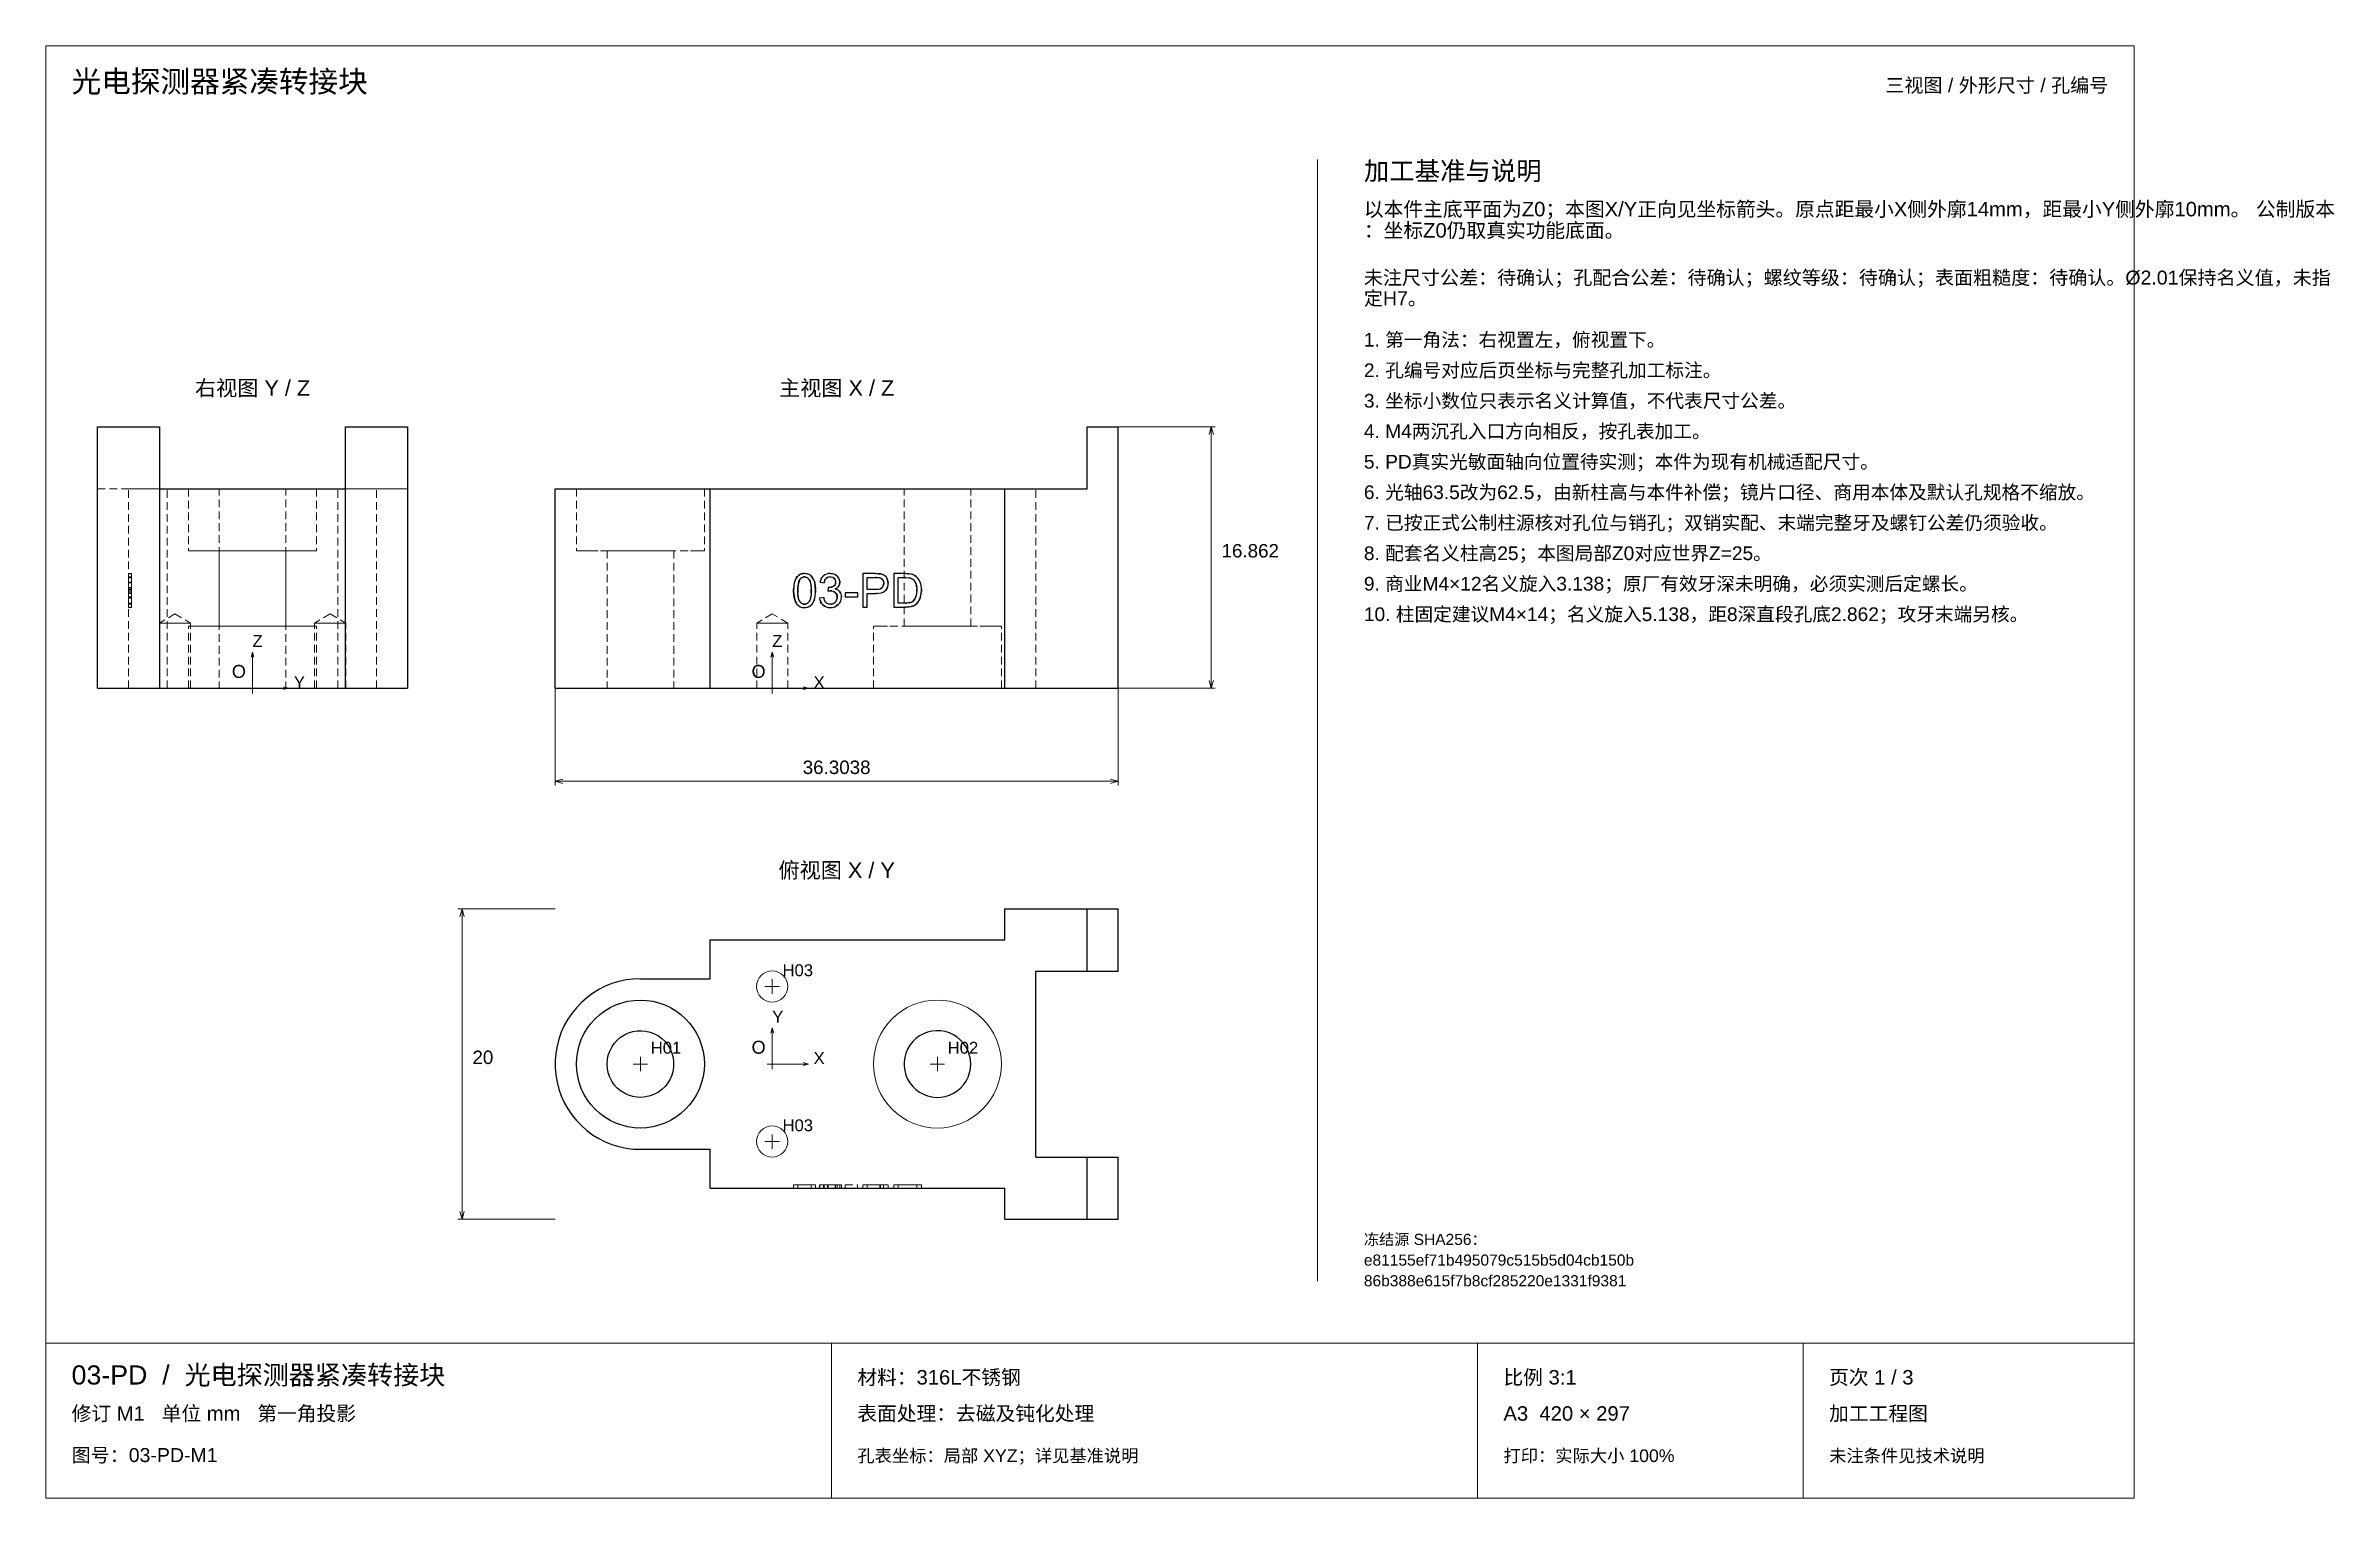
# Paper-space layout '01_三视图' of a CAD drawing. Header units: millimetres. Extents: x 8 to 451, y 8 to 289.
import ezdxf
from ezdxf.enums import TextEntityAlignment as Align

# ---------------------------------------------------------------- set-up
doc = ezdxf.new("R2010")
doc.units = ezdxf.units.MM
doc.linetypes.add('WP_HIDDEN', pattern=[2.3, 1.5, -0.8])
for name, color, linetype, lineweight in [('ANNOTATIONS', 7, 'CONTINUOUS', 18), ('HIDDEN', 7, 'WP_HIDDEN', 13), ('VISIBLE', 7, 'CONTINUOUS', 25)]:
    doc.layers.add(name, color=color, linetype=linetype, lineweight=lineweight)
doc.styles.add('CJK', font='Arial Unicode.ttf')

psp = doc.layouts.new('01_三视图')

# ---------------------------------------------------------------- texts
at = {"layer": 'ANNOTATIONS', "style": 'CJK'}
for s, height, p in [('光电探测器紧凑转接块', 4.2, (13, 280)), ('加工基准与说明', 3.6, (263, 263)), ('以本件主底平面为Z0；本图X/Y正向见坐标箭头。原点距最小X侧外廓14mm，距最小Y侧外廓10mm。 公制版本', 2.8, (263, 256)), ('：坐标Z0仍取真实功能底面。', 2.8, (263, 251.9)), ('未注尺寸公差：待确认；孔配合公差：待确认；螺纹等级：待确认；表面粗糙度：待确认。Ø2.01保持名义值，未指', 2.7, (263, 242.8)), ('定H7。', 2.7, (263, 238.8)), ('1. 第一角法：右视置左，俯视置下。', 2.65, (263, 230.8)), ('2. 孔编号对应后页坐标与完整孔加工标注。', 2.65, (263, 224.9)), ('3. 坐标小数位只表示名义计算值，不代表尺寸公差。', 2.65, (263, 219)), ('4. M4两沉孔入口方向相反，按孔表加工。', 2.65, (263, 213.1)), ('5. PD真实光敏面轴向位置待实测；本件为现有机械适配尺寸。', 2.65, (263, 207.2)), ('6. 光轴63.5改为62.5，由新柱高与本件补偿；镜片口径、商用本体及默认孔规格不缩放。', 2.65, (263, 201.3)), ('7. 已按正式公制柱源核对孔位与销孔；双销实配、末端完整牙及螺钉公差仍须验收。', 2.65, (263, 195.4)), ('16.862', 2.6, (235.46, 190)), ('8. 配套名义柱高25；本图局部Z0对应世界Z=25。', 2.65, (263, 189.5)), ('9. 商业M4×12名义旋入3.138；原厂有效牙深未明确，必须实测后定螺长。', 2.65, (263, 183.6)), ('10. 柱固定建议M4×14；名义旋入5.138，距8深直段孔底2.862；攻牙末端另核。', 2.65, (263, 177.7)), ('Z', 2.3, (48, 172.71)), ('Z', 2.3, (148.54, 172.71)), ('O', 2.5, (44, 166.71)), ('O', 2.5, (144.54, 166.71)), ('Y', 2.3, (56, 164.71)), ('X', 2.3, (156.54, 164.71)), ('H03', 2.3, (150.54, 109)), ('Y', 2.3, (148.54, 100)), ('20', 2.6, (90.54, 92)), ('H01', 2.3, (125.04, 94)), ('O', 2.5, (144.54, 94)), ('X', 2.3, (156.54, 92)), ('H02', 2.3, (182.49, 94)), ('H03', 2.3, (150.54, 79)), ('冻结源 SHA256：', 2.15, (263, 57)), ('e81155ef71b495079c515b5d04cb150b', 2.15, (263, 53)), ('86b388e615f7b8cf285220e1331f9381', 2.15, (263, 49)), ('03-PD  /  光电探测器紧凑转接块', 3.7, (13, 30)), ('材料：316L不锈钢', 2.8, (165, 30)), ('比例 3:1', 2.8, (290, 30)), ('页次 1 / 3', 2.8, (353, 30)), ('修订 M1   单位 mm   第一角投影', 2.8, (13, 23)), ('表面处理：去磁及钝化处理', 2.8, (165, 23)), ('A3  420 × 297', 2.8, (290, 23)), ('加工工程图', 2.8, (353, 23)), ('图号：03-PD-M1', 2.7, (13, 15)), ('孔表坐标：局部 XYZ；详见基准说明', 2.45, (165, 15)), ('打印：实际大小 100%', 2.45, (290, 15)), ('未注条件见技术说明', 2.45, (353, 15))]:
    psp.add_text(s, height=height, dxfattribs=at).set_placement(p)
psp.add_text('三视图 / 外形尺寸 / 孔编号', height=2.7, dxfattribs=at).set_placement((407, 280), align=Align.RIGHT)
for s, height, p in [('右视图 Y / Z', 3, (48, 221.29)), ('主视图 X / Z', 3, (161, 221.29)), ('36.3038', 2.6, (161, 148.11)), ('俯视图 X / Y', 3, (161, 128))]:
    psp.add_text(s, height=height, dxfattribs=at).set_placement(p, align=Align.CENTER)

# ---------------------------------------------------------------- linework, layer by layer
at = {"layer": 'ANNOTATIONS'}
for p, q in [((412, 289), (8, 289)), ((8, 289), (8, 8)), ((412, 8), (412, 289)), ((254, 50), (254, 267)), ((215.46, 215.29), (234.26, 215.29)), ((233.46, 215.29), (233.04, 213.79)), ((233.46, 164.71), (233.46, 215.29)), ((233.46, 215.29), (233.88, 213.79)), ((48, 171.71), (47.72, 170.71)), ((48, 164.71), (48, 171.71)), ((48, 171.71), (48.28, 170.71)), ((148.54, 171.71), (148.26, 170.71)), ((148.54, 164.71), (148.54, 171.71)), ((148.54, 171.71), (148.82, 170.71)), ((47, 164.71), (49, 164.71)), ((48, 163.71), (48, 165.71)), ((48, 164.71), (55, 164.71)), ((55, 164.71), (54, 164.99)), ((55, 164.71), (54, 164.43)), ((106.54, 164.71), (106.54, 145.91)), ((147.54, 164.71), (149.54, 164.71)), ((148.54, 163.71), (148.54, 165.71)), ((148.54, 164.71), (155.54, 164.71)), ((155.54, 164.71), (154.54, 164.99)), ((155.54, 164.71), (154.54, 164.43)), ((215.46, 164.71), (215.46, 145.91)), ((215.46, 164.71), (234.26, 164.71)), ((233.46, 164.71), (233.04, 166.21)), ((233.46, 164.71), (233.88, 166.21)), ((106.54, 146.71), (108.04, 147.13)), ((106.54, 146.71), (215.46, 146.71)), ((106.54, 146.71), (108.04, 146.29)), ((215.46, 146.71), (213.96, 147.13)), ((215.46, 146.71), (213.96, 146.29)), ((106.54, 122), (87.74, 122)), ((88.54, 122), (88.12, 120.5)), ((88.54, 62), (88.54, 122)), ((88.54, 122), (88.96, 120.5)), ((147.14, 107), (149.94, 107)), ((148.54, 105.6), (148.54, 108.4)), ((148.54, 99), (148.26, 98)), ((148.54, 92), (148.54, 99)), ((148.54, 99), (148.82, 98)), ((123.04, 90.6), (123.04, 93.4)), ((148.54, 91), (148.54, 93)), ((180.49, 90.6), (180.49, 93.4)), ((121.64, 92), (124.44, 92)), ((147.54, 92), (149.54, 92)), ((148.54, 92), (155.54, 92)), ((155.54, 92), (154.54, 92.28)), ((155.54, 92), (154.54, 91.72)), ((179.09, 92), (181.89, 92)), ((147.14, 77), (149.94, 77)), ((148.54, 75.6), (148.54, 78.4)), ((106.54, 62), (87.74, 62)), ((88.54, 62), (88.12, 63.5)), ((88.54, 62), (88.96, 63.5)), ((8, 38), (412, 38)), ((160, 8), (160, 38)), ((285, 8), (285, 38)), ((348, 8), (348, 38)), ((8, 8), (412, 8))]:
    psp.add_line(p, q, dxfattribs=at)
at = {"layer": 'HIDDEN'}
for points in [[(18, 203.29), (18, 215.29)], [(30, 203.29), (30, 215.29)], [(66, 203.29), (66, 215.29)], [(78, 203.29), (78, 215.29)], [(18, 203.29), (24, 203.29)], [(18, 203.29), (30, 203.29)], [(18, 164.71), (18, 203.29)], [(24, 203.29), (31.5, 203.29)], [(24, 164.71), (24, 203.29)], [(30, 164.71), (30, 203.29)], [(64.5, 203.29), (64.09, 203.29), (62.87, 203.29), (60.9, 203.29), (58.29, 203.29), (55.16, 203.29), (51.67, 203.29), (48, 203.29), (44.33, 203.29), (40.84, 203.29), (37.71, 203.29), (35.1, 203.29), (33.13, 203.29), (31.91, 203.29), (31.5, 203.29)], [(31.5, 164.71), (31.5, 203.29)], [(35.62, 203.29), (35.7, 203.29), (35.94, 203.29), (36.32, 203.29), (36.85, 203.29), (37.52, 203.29), (38.32, 203.29), (39.25, 203.29), (40.28, 203.29), (41.42, 203.29), (42.63, 203.29), (43.91, 203.29), (45.25, 203.29), (46.61, 203.29), (48, 203.29)], [(35.62, 203.29), (35.62, 191.29)], [(60.38, 203.29), (60.06, 203.29), (59.15, 203.29), (57.68, 203.29), (55.72, 203.29), (53.37, 203.29), (50.75, 203.29), (48, 203.29), (45.25, 203.29), (42.63, 203.29), (40.28, 203.29), (38.32, 203.29), (36.85, 203.29), (35.94, 203.29), (35.62, 203.29)], [(54.45, 203.29), (54.29, 203.29), (53.81, 203.29), (53.04, 203.29), (52.02, 203.29), (50.8, 203.29), (49.44, 203.29), (48, 203.29), (46.56, 203.29), (45.2, 203.29), (43.98, 203.29), (42.96, 203.29), (42.19, 203.29), (41.71, 203.29), (41.55, 203.29)], [(41.55, 203.29), (41.59, 203.29), (41.71, 203.29), (41.91, 203.29), (42.19, 203.29), (42.54, 203.29), (42.96, 203.29), (43.44, 203.29), (43.98, 203.29), (44.57, 203.29), (45.2, 203.29), (45.87, 203.29), (46.56, 203.29), (47.28, 203.29), (48, 203.29)], [(41.55, 176.71), (41.55, 203.29)], [(48, 203.29), (49.39, 203.29), (50.75, 203.29), (52.09, 203.29), (53.37, 203.29), (54.58, 203.29), (55.72, 203.29), (56.75, 203.29), (57.68, 203.29), (58.48, 203.29), (59.15, 203.29), (59.68, 203.29), (60.06, 203.29), (60.3, 203.29), (60.38, 203.29)], [(48, 203.29), (48.72, 203.29), (49.44, 203.29), (50.13, 203.29), (50.8, 203.29), (51.43, 203.29), (52.02, 203.29), (52.56, 203.29), (53.04, 203.29), (53.46, 203.29), (53.81, 203.29), (54.09, 203.29), (54.29, 203.29), (54.41, 203.29), (54.45, 203.29)], [(54.45, 176.71), (54.45, 203.29)], [(60.38, 203.29), (60.38, 191.29)], [(64.5, 203.29), (72, 203.29)], [(64.5, 164.71), (64.5, 203.29)], [(66, 203.29), (78, 203.29)], [(66, 164.71), (66, 203.29)], [(72, 203.29), (78, 203.29)], [(72, 164.71), (72, 203.29)], [(78, 164.71), (78, 203.29)], [(110.67, 203.29), (110.98, 203.29), (111.89, 203.29), (113.37, 203.29), (115.33, 203.29), (117.67, 203.29), (120.29, 203.29), (123.04, 203.29), (125.8, 203.29), (128.41, 203.29), (130.76, 203.29), (132.72, 203.29), (134.19, 203.29), (135.11, 203.29), (135.42, 203.29)], [(110.67, 203.29), (110.67, 191.29)], [(135.42, 203.29), (135.42, 191.29)], [(186.95, 203.29), (186.79, 203.29), (186.31, 203.29), (185.54, 203.29), (184.52, 203.29), (183.3, 203.29), (181.93, 203.29), (180.5, 203.29), (179.06, 203.29), (177.7, 203.29), (176.48, 203.29), (175.46, 203.29), (174.69, 203.29), (174.21, 203.29), (174.05, 203.29)], [(174.05, 176.71), (174.05, 203.29)], [(186.95, 176.71), (186.95, 203.29)], [(199.54, 164.71), (199.54, 203.29)], [(35.62, 191.29), (35.7, 191.29), (35.94, 191.29), (36.32, 191.29), (36.85, 191.29), (37.52, 191.29), (38.32, 191.29), (39.25, 191.29), (40.28, 191.29), (41.42, 191.29), (42.63, 191.29), (43.91, 191.29), (45.25, 191.29), (46.61, 191.29), (48, 191.29)], [(60.38, 191.29), (60.06, 191.29), (59.15, 191.29), (57.68, 191.29), (55.72, 191.29), (53.37, 191.29), (50.75, 191.29), (48, 191.29), (45.25, 191.29), (42.63, 191.29), (40.28, 191.29), (38.32, 191.29), (36.85, 191.29), (35.94, 191.29), (35.62, 191.29)], [(54.45, 191.29), (54.29, 191.29), (53.81, 191.29), (53.04, 191.29), (52.02, 191.29), (50.8, 191.29), (49.44, 191.29), (48, 191.29), (46.56, 191.29), (45.2, 191.29), (43.98, 191.29), (42.96, 191.29), (42.19, 191.29), (41.71, 191.29), (41.55, 191.29)], [(41.55, 191.29), (41.59, 191.29), (41.71, 191.29), (41.91, 191.29), (42.19, 191.29), (42.54, 191.29), (42.96, 191.29), (43.44, 191.29), (43.98, 191.29), (44.57, 191.29), (45.2, 191.29), (45.87, 191.29), (46.56, 191.29), (47.28, 191.29), (48, 191.29)], [(41.55, 191.29), (41.55, 164.71)], [(48, 191.29), (49.39, 191.29), (50.75, 191.29), (52.09, 191.29), (53.37, 191.29), (54.58, 191.29), (55.72, 191.29), (56.75, 191.29), (57.68, 191.29), (58.48, 191.29), (59.15, 191.29), (59.68, 191.29), (60.06, 191.29), (60.3, 191.29), (60.38, 191.29)], [(48, 191.29), (48.72, 191.29), (49.44, 191.29), (50.13, 191.29), (50.8, 191.29), (51.43, 191.29), (52.02, 191.29), (52.56, 191.29), (53.04, 191.29), (53.46, 191.29), (53.81, 191.29), (54.09, 191.29), (54.29, 191.29), (54.41, 191.29), (54.45, 191.29)], [(54.45, 191.29), (54.45, 164.71)], [(110.67, 191.29), (110.98, 191.29), (111.89, 191.29), (113.37, 191.29), (115.33, 191.29), (117.67, 191.29), (120.29, 191.29), (123.04, 191.29), (125.8, 191.29), (128.41, 191.29), (130.76, 191.29), (132.72, 191.29), (134.19, 191.29), (135.11, 191.29), (135.42, 191.29)], [(116.59, 191.29), (116.76, 191.29), (117.23, 191.29), (118, 191.29), (119.02, 191.29), (120.25, 191.29), (121.61, 191.29), (123.04, 191.29), (124.48, 191.29), (125.84, 191.29), (127.07, 191.29), (128.09, 191.29), (128.86, 191.29), (129.33, 191.29), (129.49, 191.29)], [(116.59, 191.29), (116.59, 164.71)], [(129.49, 191.29), (129.49, 164.71)], [(24, 186.91), (24, 186.88), (24, 186.81), (24, 186.69), (24, 186.53)], [(24, 186.7), (24, 186.86), (24, 186.91)], [(24, 186.68), (24, 186.85), (24, 186.91)], [(24, 186.91), (24, 186.88), (24, 186.8), (24, 186.66), (24, 186.47)], [(24, 186.91), (24.6, 186.91)], [(24, 186.88), (24, 180.42)], [(24, 186.82), (24, 186.87), (24, 186.88)], [(24, 186.79), (24, 186.86), (24, 186.88)], [(24, 186.88), (24.6, 186.88)], [(24, 186.52), (24, 186.7), (24, 186.82)], [(24, 186.82), (24.6, 186.82)], [(24, 186.33), (24, 186.61), (24, 186.79)], [(24, 186.09), (24, 186.44), (24, 186.7)], [(24, 186.06), (24, 186.41), (24, 186.68)], [(24, 186.53), (24, 186.32), (24, 186.06), (24, 185.78), (24, 185.45)], [(24, 185.89), (24, 186.25), (24, 186.52)], [(24, 186.47), (24, 186.22), (24, 185.93), (24, 185.6), (24, 185.23)], [(24, 185.22), (24, 185.83), (24, 186.09), (24, 186.33)], [(24, 185.96), (24, 186.09), (24, 186.18), (24, 186.24), (24, 186.25)], [(24, 186.25), (24, 186.24), (24, 186.18), (24, 186.09), (24, 185.97)], [(24, 186.25), (24.6, 186.25)], [(24, 186.25), (24, 186.22), (24, 186.12), (24, 185.95), (24, 185.73)], [(24, 186.25), (24.6, 186.25)], [(24, 185.79), (24, 185.99), (24, 186.13), (24, 186.22), (24, 186.25)], [(24, 183.81), (24, 186.12)], [(24, 186.12), (24.6, 186.12)], [(24, 186.12), (24, 186.06)], [(24, 181.18), (24, 186.12)], [(24, 186.12), (24, 186.09), (24, 185.99)], [(24, 185.13), (24, 185.65), (24, 186.09)], [(24, 185.23), (24, 186.06)], [(24, 186.06), (24, 185.92), (24, 185.68)], [(24, 186.06), (24.6, 186.06)], [(24, 185.99), (24, 185.87), (24, 185.71), (24, 185.5), (24, 185.26)], [(24, 185.97), (24, 185.64), (24, 185.25)], [(24, 185.09), (24, 185.36), (24, 185.6), (24, 185.8), (24, 185.96)], [(24.6, 186.53), (24.6, 186.69), (24.6, 186.81), (24.6, 186.88), (24.6, 186.91)], [(24.6, 186.91), (24.6, 186.85), (24.6, 186.7)], [(24.6, 186.47), (24.6, 186.66), (24.6, 186.8), (24.6, 186.88), (24.6, 186.91)], [(24.6, 186.91), (24.6, 186.85), (24.6, 186.68)], [(24.6, 186.88), (24.6, 186.87), (24.6, 186.82)], [(24.6, 180.42), (24.6, 186.88)], [(24.6, 186.88), (24.6, 186.86), (24.6, 186.79)], [(24.6, 186.82), (24.6, 186.7), (24.6, 186.52)], [(24.6, 186.79), (24.6, 186.61), (24.6, 186.33)], [(24.6, 186.7), (24.6, 186.44), (24.6, 186.09)], [(24.6, 186.68), (24.6, 186.41), (24.6, 186.06)], [(24.6, 185.45), (24.6, 185.78), (24.6, 186.07), (24.6, 186.32), (24.6, 186.53)], [(24.6, 186.52), (24.6, 186.25), (24.6, 185.89)], [(24.6, 185.23), (24.6, 185.61), (24.6, 185.94), (24.6, 186.23), (24.6, 186.47)], [(24.6, 186.33), (24.6, 186.09), (24.6, 185.83), (24.6, 185.54), (24.6, 185.22)], [(24.6, 185.97), (24.6, 186.09), (24.6, 186.18), (24.6, 186.24), (24.6, 186.25)], [(24.6, 186.25), (24.6, 186.24), (24.6, 186.18), (24.6, 186.09), (24.6, 185.96)], [(24.6, 185.73), (24.6, 185.96), (24.6, 186.12), (24.6, 186.22), (24.6, 186.25)], [(24.6, 186.25), (24.6, 186.22), (24.6, 186.13), (24.6, 185.99), (24.6, 185.79)], [(24.6, 186.12), (24.6, 183.81)], [(24.6, 186.06), (24.6, 186.12)], [(24.6, 186.12), (24.6, 181.18)], [(24.6, 185.99), (24.6, 186.09), (24.6, 186.12)], [(24.6, 186.09), (24.6, 185.66), (24.6, 185.13)], [(24.6, 186.06), (24.6, 185.23)], [(24.6, 185.68), (24.6, 185.92), (24.6, 186.06)], [(24.6, 185.26), (24.6, 185.51), (24.6, 185.71), (24.6, 185.87), (24.6, 185.99)], [(24.6, 185.25), (24.6, 185.64), (24.6, 185.97)], [(24.6, 185.96), (24.6, 185.8), (24.6, 185.6), (24.6, 185.36), (24.6, 185.09)], [(153.01, 185.68), (153.19, 186.04)], [(153.33, 186.23), (153.62, 186.53)], [(153.82, 186.67), (153.86, 186.69)], [(154.55, 186.23), (154.24, 186.11), (153.98, 185.88)], [(154.18, 186.82), (154.39, 186.87)], [(154.39, 186.87), (154.48, 186.89)], [(154.57, 186.9), (154.79, 186.91)], [(154.79, 186.91), (154.97, 186.9)], [(154.97, 186.9), (155.04, 186.89)], [(155.64, 185.82), (155.35, 186.08), (155.19, 186.17), (155.02, 186.22)], [(155.25, 186.86), (155.48, 186.79), (155.7, 186.7)], [(155.7, 186.7), (155.9, 186.57)], [(155.95, 186.53), (156.17, 186.33)], [(156.35, 186.09), (156.53, 185.76), (156.68, 185.36)], [(157.98, 185.86), (158.1, 186.08), (158.25, 186.27)], [(158.45, 186.47), (158.72, 186.66), (159.02, 186.8), (159.36, 186.88), (159.73, 186.91)], [(159.37, 186.2), (159.29, 186.17)], [(159.75, 186.25), (159.44, 186.22)], [(160.06, 186.22), (159.75, 186.25)], [(160, 186.89), (160.36, 186.82), (160.7, 186.68)], [(160.23, 186.16), (160.06, 186.22)], [(160.38, 186.08), (160.23, 186.16)], [(160.7, 186.68), (160.81, 186.62)], [(160.99, 186.5), (161.21, 186.3), (161.38, 186.06)], [(168.65, 186.88), (168.99, 186.87)], [(169.18, 186.09), (168.76, 186.12)], [(169.31, 186.84), (169.47, 186.82)], [(169.71, 185.87), (169.57, 185.97)], [(169.86, 186.72), (170.07, 186.63), (170.26, 186.52)], [(170.4, 186.41), (170.56, 186.24), (170.7, 186.05)], [(170.71, 186.03), (170.78, 185.89)], [(175.04, 186.07), (174.4, 186.12)], [(174.47, 186.88), (174.55, 186.88)], [(174.84, 186.87), (174.93, 186.86)], [(174.94, 186.86), (175.14, 186.84)], [(175.26, 186.03), (175.07, 186.07)], [(175.25, 186.82), (175.44, 186.79)], [(175.67, 185.83), (175.38, 185.99)], [(175.44, 186.79), (175.53, 186.77)], [(175.94, 186.62), (176.15, 186.5)], [(176.74, 185.96), (176.93, 185.68)], [(24, 185.01), (24, 185.47), (24, 185.89)], [(24, 183.61), (24, 184.27), (24, 184.87), (24, 185.39), (24, 185.6), (24, 185.79)], [(24, 185.73), (24, 185.56), (24, 185.35), (24, 184.85), (24, 184.26), (24, 183.61)], [(24, 185.68), (24, 185.36), (24, 184.99)], [(24, 185.45), (24, 185.06), (24, 184.61), (24, 184.13), (24, 183.61)], [(24, 185.26), (24, 184.94), (24, 184.57), (24, 184.16), (24, 183.7)], [(24, 185.25), (24, 184.99), (24, 184.77), (24, 184.58), (24, 184.43)], [(24, 184.47), (24, 184.83), (24, 185.23)], [(24, 185.23), (24, 185.09)], [(24, 185.23), (24.6, 185.23)], [(24, 183.69), (24, 184.49), (24, 185.22)], [(24, 183.61), (24, 184.05), (24, 184.45), (24, 184.81), (24, 185.13)], [(24, 185.09), (24.6, 185.09)], [(24, 183.62), (24, 183.92), (24, 184.25), (24, 185.01)], [(24, 184.99), (24, 184.49), (24, 184.29), (24, 184.12)], [(24, 183.92), (24, 184.16), (24, 184.47)], [(24, 184.43), (24, 184.32), (24, 184.23), (24, 184.18), (24, 184.17)], [(24, 184.17), (24, 184.18)], [(24, 184.18), (24, 183.48)], [(24, 184.18), (24.6, 184.18)], [(24, 184.17), (24.6, 184.17)], [(24, 184.12), (24, 183.98), (24, 183.88), (24, 183.83), (24, 183.81)], [(24, 183.37), (24, 183.56), (24, 183.72), (24, 183.84), (24, 183.92)], [(24, 183.92), (24.6, 183.92)], [(24, 183.81), (24.6, 183.81)], [(24, 183.7), (24, 183.03), (24, 182.45)], [(24, 182.38), (24, 183), (24, 183.69)], [(24, 183.05), (24, 183.08), (24, 183.18), (24, 183.35), (24, 183.62)], [(24, 183.61), (24, 182.84), (24, 182.13), (24, 181.5), (24, 181.22), (24, 180.98)], [(24, 181.77), (24, 182.17), (24, 182.61), (24, 183.09), (24, 183.61)], [(24, 181.49), (24, 181.66), (24, 181.87), (24, 182.36), (24, 182.95), (24, 183.61)], [(24, 183.61), (24, 182.95), (24, 182.37), (24, 181.87), (24, 181.66), (24, 181.49)], [(24, 183.48), (24, 183.55), (24, 183.57)], [(24, 183.57), (24, 183.55), (24, 183.48), (24, 183.37), (24, 183.21)], [(24, 183.57), (24.6, 183.57)], [(24, 183.48), (24.6, 183.48)], [(24, 182.33), (24, 182.9), (24, 183.37)], [(24, 183.21), (24, 182.81), (24, 182.31)], [(24, 183.16), (24, 182.36)], [(24, 183.16), (24.6, 183.16)], [(24, 180.42), (24, 183.05)], [(24, 183.05), (24.6, 183.05)], [(24, 182.45), (24, 182), (24, 181.64)], [(24, 181.44), (24, 181.87), (24, 182.38)], [(24, 182.36), (24.6, 182.36)], [(24, 180.9), (24, 181.2), (24, 181.55), (24, 182.33)], [(24, 182.31), (24, 181.79), (24, 181.35)], [(24, 181.26), (24, 181.44), (24, 181.66), (24, 181.93), (24, 182.23)], [(24, 182.23), (24, 182.13)], [(24, 182.23), (24.6, 182.23)], [(24, 182.13), (24, 181.75), (24, 181.4), (24, 181.09), (24, 180.81)], [(24, 182.13), (24.6, 182.13)], [(24, 180.69), (24, 180.91), (24, 181.16), (24, 181.45), (24, 181.77)], [(24, 181.64), (24, 181.45), (24, 181.3)], [(24.6, 185.89), (24.6, 185.47), (24.6, 185.01)], [(24.6, 185.79), (24.6, 185.62), (24.6, 185.43), (24.6, 185.2), (24.6, 184.95), (24.6, 184.66), (24.6, 184.34), (24.6, 183.99), (24.6, 183.61)], [(24.6, 183.61), (24.6, 183.99), (24.6, 184.34), (24.6, 184.65), (24.6, 184.93), (24.6, 185.18), (24.6, 185.4), (24.6, 185.58), (24.6, 185.73)], [(24.6, 184.99), (24.6, 185.36), (24.6, 185.68)], [(24.6, 183.61), (24.6, 184.15), (24.6, 184.64), (24.6, 185.07), (24.6, 185.45)], [(24.6, 183.7), (24.6, 184.18), (24.6, 184.6), (24.6, 184.96), (24.6, 185.26)], [(24.6, 184.43), (24.6, 184.58), (24.6, 184.77), (24.6, 184.99), (24.6, 185.25)], [(24.6, 185.09), (24.6, 185.23)], [(24.6, 185.23), (24.6, 184.83), (24.6, 184.47)], [(24.6, 185.22), (24.6, 184.5), (24.6, 183.69)], [(24.6, 185.13), (24.6, 184.83), (24.6, 184.47), (24.6, 184.06), (24.6, 183.61)], [(24.6, 185.01), (24.6, 184.62), (24.6, 184.25), (24.6, 183.92), (24.6, 183.62)], [(24.6, 184.12), (24.6, 184.29), (24.6, 184.49), (24.6, 184.72), (24.6, 184.99)], [(24.6, 184.47), (24.6, 184.16), (24.6, 183.92)], [(24.6, 184.17), (24.6, 184.18), (24.6, 184.23), (24.6, 184.32), (24.6, 184.43)], [(24.6, 183.48), (24.6, 184.18)], [(24.6, 184.18), (24.6, 184.17)], [(24.6, 183.81), (24.6, 183.83), (24.6, 183.89), (24.6, 183.98), (24.6, 184.12)], [(24.6, 183.92), (24.6, 183.84), (24.6, 183.72), (24.6, 183.56), (24.6, 183.37)], [(24.6, 182.45), (24.6, 183.02), (24.6, 183.7)], [(24.6, 183.69), (24.6, 182.99), (24.6, 182.38)], [(24.6, 183.62), (24.6, 183.37), (24.6, 183.19), (24.6, 183.08), (24.6, 183.05)], [(24.6, 183.61), (24.6, 183.07), (24.6, 182.58), (24.6, 182.15), (24.6, 181.77)], [(24.6, 180.98), (24.6, 181.2), (24.6, 181.45), (24.6, 181.73), (24.6, 182.04), (24.6, 182.38), (24.6, 182.76), (24.6, 183.17), (24.6, 183.61)], [(24.6, 183.61), (24.6, 183.23), (24.6, 182.88), (24.6, 182.56), (24.6, 182.28), (24.6, 182.03), (24.6, 181.82), (24.6, 181.64), (24.6, 181.49)], [(24.6, 181.49), (24.6, 181.64), (24.6, 181.82), (24.6, 182.04), (24.6, 182.29), (24.6, 182.57), (24.6, 182.88), (24.6, 183.23), (24.6, 183.61)], [(24.6, 183.21), (24.6, 183.37), (24.6, 183.48), (24.6, 183.55), (24.6, 183.57)], [(24.6, 183.57), (24.6, 183.55), (24.6, 183.48)], [(24.6, 183.37), (24.6, 182.9), (24.6, 182.33)], [(24.6, 182.31), (24.6, 182.81), (24.6, 183.21)], [(24.6, 183.16), (24.6, 182.36)], [(24.6, 183.05), (24.6, 180.42)], [(24.6, 181.64), (24.6, 181.99), (24.6, 182.45)], [(24.6, 182.38), (24.6, 181.86), (24.6, 181.44)], [(24.6, 182.33), (24.6, 181.92), (24.6, 181.55), (24.6, 181.21), (24.6, 180.9)], [(24.6, 181.35), (24.6, 181.79), (24.6, 182.31)], [(24.6, 182.13), (24.6, 182.23)], [(24.6, 182.23), (24.6, 181.92), (24.6, 181.65), (24.6, 181.43), (24.6, 181.26)], [(24.6, 180.81), (24.6, 181.09), (24.6, 181.4), (24.6, 181.74), (24.6, 182.13)], [(24.6, 181.77), (24.6, 181.44), (24.6, 181.15), (24.6, 180.9), (24.6, 180.69)], [(24.6, 181.3), (24.6, 181.45), (24.6, 181.64)], [(152.68, 183.61), (152.68, 183.73)], [(152.7, 184.1), (152.76, 184.77), (152.88, 185.33)], [(153.5, 183.24), (153.54, 182.71), (153.6, 182.26), (153.69, 181.89), (153.8, 181.6)], [(155.78, 181.6), (155.89, 181.86), (155.97, 182.2)], [(156.08, 183.91), (156.03, 184.67), (155.91, 185.26)], [(156.57, 181.53), (156.31, 181.06), (156.14, 180.86), (155.96, 180.69)], [(156.01, 182.39), (156.07, 183.13)], [(156.62, 181.65), (156.57, 181.53)], [(156.8, 182.33), (156.7, 181.9)], [(156.78, 185.01), (156.83, 184.69)], [(156.86, 182.84), (156.81, 182.39)], [(156.89, 183.32), (156.86, 182.84)], [(156.89, 183.8), (156.9, 183.61)], [(157.88, 181.45), (157.77, 181.77), (157.71, 182.13)], [(157.79, 185.23), (157.81, 185.35)], [(158.56, 181.99), (158.66, 181.7), (158.79, 181.47)], [(158.81, 185.76), (158.7, 185.56), (158.62, 185.32)], [(159.67, 183.56), (159.27, 183.48)], [(159.44, 184.17), (159.49, 184.17)], [(159.49, 184.17), (159.85, 184.2)], [(160.55, 183.37), (160.32, 183.48), (160.07, 183.55)], [(160.23, 184.34), (160.4, 184.43)], [(160.58, 184.58), (160.73, 184.83), (160.8, 185.13)], [(160.87, 183.99), (160.73, 183.92)], [(160.8, 185.25), (160.76, 185.56)], [(161.05, 182.67), (160.91, 183)], [(161.27, 184.31), (161.12, 184.16), (160.94, 184.03)], [(160.96, 183.85), (161.33, 183.65)], [(161.94, 182.33), (161.9, 181.92), (161.78, 181.55), (161.59, 181.21), (161.32, 180.9)], [(161.35, 183.64), (161.62, 183.37)], [(161.51, 185.81), (161.58, 185.58)], [(161.54, 184.75), (161.51, 184.67)], [(161.6, 184.99), (161.56, 184.82)], [(161.59, 185.52), (161.61, 185.4)], [(161.75, 183.16), (161.85, 182.92), (161.91, 182.65)], [(161.93, 182.52), (161.94, 182.33)], [(168.57, 183.81), (168.97, 183.83)], [(170.45, 183.62), (170.17, 183.39), (169.79, 183.21), (169.33, 183.1), (168.78, 183.05)], [(169.03, 183.84), (169.03, 183.84)], [(169.12, 183.85), (169.5, 183.96)], [(169.75, 184.12), (169.9, 184.29), (170.01, 184.51)], [(169.99, 185.51), (169.89, 185.68)], [(170.06, 185.3), (170.04, 185.36)], [(170.09, 185.15), (170.06, 185.3)], [(170.08, 184.78), (170.09, 184.85)], [(170.09, 185.06), (170.09, 185.15)], [(170.85, 185.73), (170.96, 185.26)], [(170.98, 185.01), (170.95, 184.65), (170.87, 184.31)], [(176.19, 185.26), (175.99, 185.54), (175.76, 185.76)], [(176.13, 181.97), (176.15, 181.99)], [(176.16, 182.01), (176.35, 182.45)], [(176.41, 184.73), (176.32, 184.99)], [(176.43, 182.75), (176.52, 183.4)], [(176.52, 183.84), (176.5, 184.19)], [(177.02, 181.82), (176.79, 181.44)], [(177.16, 182.15), (177.06, 181.91)], [(177.15, 185.22), (177.26, 184.89), (177.34, 184.53)], [(177.36, 182.96), (177.23, 182.38)], [(177.35, 184.45), (177.4, 183.94)], [(177.4, 183.42), (177.37, 183.04)], [(177.4, 183.44), (177.4, 183.42)], [(24, 180.96), (24, 181), (24, 181.1), (24, 181.26), (24, 181.49)], [(24, 181.49), (24, 181.26), (24, 181.1), (24, 181), (24, 180.96)], [(24, 180.86), (24, 181.11), (24, 181.44)], [(24, 181.35), (24, 181.18), (24, 181.06), (24, 180.99), (24, 180.96)], [(24, 181.3), (24, 181.21), (24, 181.18)], [(24, 180.96), (24, 180.98), (24, 181.04), (24, 181.13), (24, 181.26)], [(24, 181.18), (24.6, 181.18)], [(24, 180.98), (24, 180.69), (24, 180.48), (24, 180.35), (24, 180.31)], [(24, 180.96), (24.6, 180.96)], [(24, 180.31), (24, 180.34), (24, 180.45), (24, 180.64), (24, 180.9)], [(24, 180.53), (24, 180.67), (24, 180.86)], [(24, 180.81), (24, 180.59), (24, 180.43), (24, 180.34), (24, 180.31)], [(24, 180.31), (24, 180.33), (24, 180.41), (24, 180.52), (24, 180.69)], [(24, 180.42), (24, 180.45), (24, 180.53)], [(24, 180.42), (24.6, 180.42)], [(24, 180.31), (24.6, 180.31)], [(24, 180.31), (24.6, 180.31)], [(24.6, 181.49), (24.6, 181.26), (24.6, 181.1), (24.6, 181), (24.6, 180.96)], [(24.6, 180.96), (24.6, 181), (24.6, 181.1), (24.6, 181.26), (24.6, 181.49)], [(24.6, 181.44), (24.6, 181.11), (24.6, 180.86)], [(24.6, 180.96), (24.6, 180.99), (24.6, 181.06), (24.6, 181.18), (24.6, 181.35)], [(24.6, 181.18), (24.6, 181.21), (24.6, 181.3)], [(24.6, 181.26), (24.6, 181.13), (24.6, 181.04), (24.6, 180.98), (24.6, 180.96)], [(24.6, 180.31), (24.6, 180.35), (24.6, 180.48), (24.6, 180.69), (24.6, 180.98)], [(24.6, 180.9), (24.6, 180.64), (24.6, 180.45), (24.6, 180.34), (24.6, 180.31)], [(24.6, 180.86), (24.6, 180.67), (24.6, 180.53)], [(24.6, 180.31), (24.6, 180.34), (24.6, 180.43), (24.6, 180.59), (24.6, 180.81)], [(24.6, 180.69), (24.6, 180.53), (24.6, 180.41), (24.6, 180.34), (24.6, 180.31)], [(24.6, 180.53), (24.6, 180.45), (24.6, 180.42)], [(33, 179.12), (29.98, 177.31)], [(29.98, 177.31), (30, 177.31), (30.06, 177.31), (30.15, 177.31), (30.28, 177.31), (30.45, 177.31), (30.64, 177.31), (30.87, 177.31), (31.12, 177.31), (31.4, 177.31), (31.69, 177.31), (32, 177.31), (32.33, 177.31), (32.66, 177.31), (33, 177.31)], [(29.98, 164.71), (29.98, 177.31)], [(36.02, 177.31), (35.94, 177.31), (35.72, 177.31), (35.36, 177.31), (34.88, 177.31), (34.31, 177.31), (33.67, 177.31), (33, 177.31), (32.33, 177.31), (31.69, 177.31), (31.12, 177.31), (30.64, 177.31), (30.28, 177.31), (30.06, 177.31), (29.98, 177.31)], [(33, 179.12), (36.02, 177.31)], [(33, 177.31), (33.34, 177.31), (33.67, 177.31), (34, 177.31), (34.31, 177.31), (34.6, 177.31), (34.88, 177.31), (35.13, 177.31), (35.36, 177.31), (35.55, 177.31), (35.72, 177.31), (35.85, 177.31), (35.94, 177.31), (36, 177.31), (36.02, 177.31)], [(36.02, 164.71), (36.02, 177.31)], [(63, 179.12), (59.98, 177.31)], [(66.02, 177.31), (65.94, 177.31), (65.72, 177.31), (65.36, 177.31), (64.88, 177.31), (64.31, 177.31), (63.67, 177.31), (63, 177.31), (62.33, 177.31), (61.69, 177.31), (61.12, 177.31), (60.64, 177.31), (60.28, 177.31), (60.06, 177.31), (59.98, 177.31)], [(59.98, 177.31), (60, 177.31), (60.06, 177.31), (60.15, 177.31), (60.28, 177.31), (60.45, 177.31), (60.64, 177.31), (60.87, 177.31), (61.12, 177.31), (61.4, 177.31), (61.69, 177.31), (62, 177.31), (62.33, 177.31), (62.66, 177.31), (63, 177.31)], [(59.98, 164.71), (59.98, 177.31)], [(63, 179.12), (66.02, 177.31)], [(63, 177.31), (63.34, 177.31), (63.67, 177.31), (64, 177.31), (64.31, 177.31), (64.6, 177.31), (64.88, 177.31), (65.13, 177.31), (65.36, 177.31), (65.55, 177.31), (65.72, 177.31), (65.85, 177.31), (65.94, 177.31), (66, 177.31), (66.02, 177.31)], [(66.02, 164.71), (66.02, 177.31)], [(148.54, 179.12), (145.53, 177.31)], [(151.56, 177.31), (151.48, 177.31), (151.26, 177.31), (150.9, 177.31), (150.42, 177.31), (149.85, 177.31), (149.22, 177.31), (148.54, 177.31), (147.87, 177.31), (147.24, 177.31), (146.66, 177.31), (146.19, 177.31), (145.83, 177.31), (145.6, 177.31), (145.53, 177.31)], [(145.53, 164.71), (145.53, 177.31)], [(151.56, 177.31), (148.54, 179.12)], [(151.56, 164.71), (151.56, 177.31)], [(154.79, 180.31), (154.35, 180.35), (153.96, 180.48), (153.61, 180.69), (153.32, 180.98)], [(153.94, 181.39), (154.23, 181.13), (154.38, 181.05), (154.55, 180.99)], [(155.65, 180.49), (155.31, 180.37), (154.94, 180.32)], [(155.03, 180.99), (155.19, 181.05), (155.35, 181.13), (155.64, 181.4)], [(155.96, 180.69), (155.7, 180.52)], [(159.76, 180.31), (159.39, 180.33), (159.05, 180.41)], [(159.16, 181.12), (159.42, 181.01)], [(159.46, 181), (159.46, 181)], [(159.48, 180.99), (159.76, 180.96)], [(159.76, 180.96), (160, 180.98)], [(160.56, 180.43), (160.18, 180.34), (159.76, 180.31)], [(160.04, 180.99), (160.09, 181)], [(174.56, 181.19), (175.11, 181.25)], [(174.89, 180.44), (174.64, 180.43)], [(174.98, 180.45), (174.89, 180.44)], [(175.43, 180.53), (175.11, 180.47)], [(175.41, 181.34), (175.5, 181.38)], [(175.56, 181.41), (175.64, 181.45)], [(176.2, 180.86), (175.81, 180.65)], [(176.56, 181.16), (176.2, 180.86)], [(35.62, 176.71), (35.7, 176.71), (35.94, 176.71), (36.32, 176.71), (36.85, 176.71), (37.52, 176.71), (38.32, 176.71), (39.25, 176.71), (40.28, 176.71), (41.42, 176.71), (42.63, 176.71), (43.91, 176.71), (45.25, 176.71), (46.61, 176.71), (48, 176.71)], [(35.62, 164.71), (35.62, 176.71)], [(60.38, 176.71), (60.06, 176.71), (59.15, 176.71), (57.68, 176.71), (55.72, 176.71), (53.37, 176.71), (50.75, 176.71), (48, 176.71), (45.25, 176.71), (42.63, 176.71), (40.28, 176.71), (38.32, 176.71), (36.85, 176.71), (35.94, 176.71), (35.62, 176.71)], [(54.45, 176.71), (54.29, 176.71), (53.81, 176.71), (53.04, 176.71), (52.02, 176.71), (50.8, 176.71), (49.44, 176.71), (48, 176.71), (46.56, 176.71), (45.2, 176.71), (43.98, 176.71), (42.96, 176.71), (42.19, 176.71), (41.71, 176.71), (41.55, 176.71)], [(41.55, 176.71), (41.59, 176.71), (41.71, 176.71), (41.91, 176.71), (42.19, 176.71), (42.54, 176.71), (42.96, 176.71), (43.44, 176.71), (43.98, 176.71), (44.57, 176.71), (45.2, 176.71), (45.87, 176.71), (46.56, 176.71), (47.28, 176.71), (48, 176.71)], [(48, 176.71), (48.72, 176.71), (49.44, 176.71), (50.13, 176.71), (50.8, 176.71), (51.43, 176.71), (52.02, 176.71), (52.56, 176.71), (53.04, 176.71), (53.46, 176.71), (53.81, 176.71), (54.09, 176.71), (54.29, 176.71), (54.41, 176.71), (54.45, 176.71)], [(48, 176.71), (49.39, 176.71), (50.75, 176.71), (52.09, 176.71), (53.37, 176.71), (54.58, 176.71), (55.72, 176.71), (56.75, 176.71), (57.68, 176.71), (58.48, 176.71), (59.15, 176.71), (59.68, 176.71), (60.06, 176.71), (60.3, 176.71), (60.38, 176.71)], [(60.38, 164.71), (60.38, 176.71)], [(192.87, 176.71), (192.56, 176.71), (191.65, 176.71), (190.17, 176.71), (188.22, 176.71), (185.87, 176.71), (183.25, 176.71), (180.5, 176.71), (177.75, 176.71), (175.13, 176.71), (172.78, 176.71), (170.82, 176.71), (169.35, 176.71), (168.43, 176.71), (168.12, 176.71)], [(168.12, 164.71), (168.12, 176.71)], [(186.95, 176.71), (186.79, 176.71), (186.31, 176.71), (185.54, 176.71), (184.52, 176.71), (183.3, 176.71), (181.93, 176.71), (180.5, 176.71), (179.06, 176.71), (177.7, 176.71), (176.48, 176.71), (175.46, 176.71), (174.69, 176.71), (174.21, 176.71), (174.05, 176.71)], [(192.87, 164.71), (192.87, 176.71)], [(18, 164.71), (24, 164.71)], [(24, 164.71), (31.5, 164.71)], [(29.98, 164.71), (30, 164.71), (30.06, 164.71), (30.15, 164.71), (30.28, 164.71), (30.45, 164.71), (30.64, 164.71), (30.87, 164.71), (31.12, 164.71), (31.4, 164.71), (31.69, 164.71), (32, 164.71), (32.33, 164.71), (32.66, 164.71), (33, 164.71)], [(36.02, 164.71), (35.94, 164.71), (35.72, 164.71), (35.36, 164.71), (34.88, 164.71), (34.31, 164.71), (33.67, 164.71), (33, 164.71), (32.33, 164.71), (31.69, 164.71), (31.12, 164.71), (30.64, 164.71), (30.28, 164.71), (30.06, 164.71), (29.98, 164.71)], [(64.5, 164.71), (64.09, 164.71), (62.87, 164.71), (60.9, 164.71), (58.29, 164.71), (55.16, 164.71), (51.67, 164.71), (48, 164.71), (44.33, 164.71), (40.84, 164.71), (37.71, 164.71), (35.1, 164.71), (33.13, 164.71), (31.91, 164.71), (31.5, 164.71)], [(33, 164.71), (33.34, 164.71), (33.67, 164.71), (34, 164.71), (34.31, 164.71), (34.6, 164.71), (34.88, 164.71), (35.13, 164.71), (35.36, 164.71), (35.55, 164.71), (35.72, 164.71), (35.85, 164.71), (35.94, 164.71), (36, 164.71), (36.02, 164.71)], [(35.62, 164.71), (35.7, 164.71), (35.94, 164.71), (36.32, 164.71), (36.85, 164.71), (37.52, 164.71), (38.32, 164.71), (39.25, 164.71), (40.28, 164.71), (41.42, 164.71), (42.63, 164.71), (43.91, 164.71), (45.25, 164.71), (46.61, 164.71), (48, 164.71)], [(60.38, 164.71), (60.06, 164.71), (59.15, 164.71), (57.68, 164.71), (55.72, 164.71), (53.37, 164.71), (50.75, 164.71), (48, 164.71), (45.25, 164.71), (42.63, 164.71), (40.28, 164.71), (38.32, 164.71), (36.85, 164.71), (35.94, 164.71), (35.62, 164.71)], [(54.45, 164.71), (54.29, 164.71), (53.81, 164.71), (53.04, 164.71), (52.02, 164.71), (50.8, 164.71), (49.44, 164.71), (48, 164.71), (46.56, 164.71), (45.2, 164.71), (43.98, 164.71), (42.96, 164.71), (42.19, 164.71), (41.71, 164.71), (41.55, 164.71)], [(41.55, 164.71), (41.59, 164.71), (41.71, 164.71), (41.91, 164.71), (42.19, 164.71), (42.54, 164.71), (42.96, 164.71), (43.44, 164.71), (43.98, 164.71), (44.57, 164.71), (45.2, 164.71), (45.87, 164.71), (46.56, 164.71), (47.28, 164.71), (48, 164.71)], [(48, 164.71), (48.72, 164.71), (49.44, 164.71), (50.13, 164.71), (50.8, 164.71), (51.43, 164.71), (52.02, 164.71), (52.56, 164.71), (53.04, 164.71), (53.46, 164.71), (53.81, 164.71), (54.09, 164.71), (54.29, 164.71), (54.41, 164.71), (54.45, 164.71)], [(48, 164.71), (49.39, 164.71), (50.75, 164.71), (52.09, 164.71), (53.37, 164.71), (54.58, 164.71), (55.72, 164.71), (56.75, 164.71), (57.68, 164.71), (58.48, 164.71), (59.15, 164.71), (59.68, 164.71), (60.06, 164.71), (60.3, 164.71), (60.38, 164.71)], [(66.02, 164.71), (65.94, 164.71), (65.72, 164.71), (65.36, 164.71), (64.88, 164.71), (64.31, 164.71), (63.67, 164.71), (63, 164.71), (62.33, 164.71), (61.69, 164.71), (61.12, 164.71), (60.64, 164.71), (60.28, 164.71), (60.06, 164.71), (59.98, 164.71)], [(59.98, 164.71), (60, 164.71), (60.06, 164.71), (60.15, 164.71), (60.28, 164.71), (60.45, 164.71), (60.64, 164.71), (60.87, 164.71), (61.12, 164.71), (61.4, 164.71), (61.69, 164.71), (62, 164.71), (62.33, 164.71), (62.66, 164.71), (63, 164.71)], [(63, 164.71), (63.34, 164.71), (63.67, 164.71), (64, 164.71), (64.31, 164.71), (64.6, 164.71), (64.88, 164.71), (65.13, 164.71), (65.36, 164.71), (65.55, 164.71), (65.72, 164.71), (65.85, 164.71), (65.94, 164.71), (66, 164.71), (66.02, 164.71)], [(64.5, 164.71), (72, 164.71)], [(72, 164.71), (78, 164.71)], [(116.59, 164.71), (116.76, 164.71), (117.23, 164.71), (118, 164.71), (119.02, 164.71), (120.25, 164.71), (121.61, 164.71), (123.04, 164.71), (124.48, 164.71), (125.84, 164.71), (127.07, 164.71), (128.09, 164.71), (128.86, 164.71), (129.33, 164.71), (129.49, 164.71)], [(151.56, 164.71), (151.48, 164.71), (151.26, 164.71), (150.9, 164.71), (150.42, 164.71), (149.85, 164.71), (149.22, 164.71), (148.54, 164.71), (147.87, 164.71), (147.24, 164.71), (146.66, 164.71), (146.19, 164.71), (145.83, 164.71), (145.6, 164.71), (145.53, 164.71)], [(192.87, 164.71), (192.56, 164.71), (191.65, 164.71), (190.17, 164.71), (188.22, 164.71), (185.87, 164.71), (183.25, 164.71), (180.5, 164.71), (177.75, 164.71), (175.13, 164.71), (172.78, 164.71), (170.82, 164.71), (169.35, 164.71), (168.43, 164.71), (168.12, 164.71)], [(199.54, 164.71), (215.46, 164.71)], [(193.54, 122), (215.45, 122)], [(151.55, 107), (151.49, 107.59), (151.32, 108.15), (151.04, 108.68), (150.67, 109.13), (150.21, 109.51), (149.69, 109.79), (149.13, 109.96), (148.54, 110.01), (147.95, 109.96), (147.38, 109.79), (146.86, 109.51), (146.4, 109.13), (146.03, 108.68), (145.75, 108.15), (145.58, 107.59), (145.52, 107), (145.58, 106.41), (145.75, 105.85), (146.03, 105.32), (146.4, 104.87), (146.86, 104.49), (147.38, 104.21), (147.95, 104.04), (148.54, 103.98), (149.13, 104.04), (149.69, 104.21), (150.21, 104.49), (150.67, 104.87), (151.04, 105.32), (151.32, 105.85), (151.49, 106.41), (151.55, 107)], [(199.54, 110), (215.45, 110)], [(192.87, 92), (192.81, 93.21), (192.63, 94.41), (192.33, 95.59), (191.93, 96.74), (191.41, 97.83), (190.78, 98.88), (190.06, 99.85), (189.24, 100.75), (188.34, 101.57), (187.37, 102.29), (186.33, 102.91), (185.23, 103.43), (184.08, 103.84), (182.91, 104.14), (181.71, 104.32), (180.49, 104.38), (179.28, 104.32), (178.08, 104.14), (176.9, 103.84), (175.76, 103.43), (174.66, 102.91), (173.62, 102.29), (172.64, 101.57), (171.74, 100.75), (170.93, 99.85), (170.2, 98.88), (169.58, 97.83), (169.06, 96.74), (168.65, 95.59), (168.36, 94.41), (168.18, 93.21), (168.12, 92), (168.18, 90.79), (168.36, 89.59), (168.65, 88.41), (169.06, 87.26), (169.58, 86.17), (170.2, 85.12), (170.93, 84.15), (171.74, 83.25), (172.64, 82.43), (173.62, 81.71), (174.66, 81.09), (175.76, 80.57), (176.9, 80.16), (178.08, 79.86), (179.28, 79.68), (180.49, 79.62), (181.71, 79.68), (182.91, 79.86), (184.08, 80.16), (185.23, 80.57), (186.33, 81.09), (187.37, 81.71), (188.34, 82.43), (189.24, 83.25), (190.06, 84.15), (190.78, 85.12), (191.41, 86.17), (191.93, 87.26), (192.33, 88.41), (192.63, 89.59), (192.81, 90.79), (192.87, 92)], [(151.55, 77), (151.49, 77.59), (151.32, 78.15), (151.04, 78.68), (150.67, 79.13), (150.21, 79.51), (149.69, 79.79), (149.13, 79.96), (148.54, 80.02), (147.95, 79.96), (147.38, 79.79), (146.86, 79.51), (146.4, 79.13), (146.03, 78.68), (145.75, 78.15), (145.58, 77.59), (145.52, 77), (145.58, 76.41), (145.75, 75.85), (146.03, 75.32), (146.4, 74.87), (146.86, 74.49), (147.38, 74.21), (147.95, 74.04), (148.54, 73.98), (149.13, 74.04), (149.69, 74.21), (150.21, 74.49), (150.67, 74.87), (151.04, 75.32), (151.32, 75.85), (151.49, 76.41), (151.55, 77)], [(199.54, 74), (215.45, 74)], [(153.32, 68.6), (153.04, 68.6), (152.84, 68.6), (152.72, 68.6), (152.68, 68.6)], [(152.68, 68), (152.68, 68.6)], [(152.68, 68.6), (152.74, 68.6), (152.91, 68.6)], [(152.91, 68), (152.8, 68), (152.73, 68), (152.68, 68)], [(152.68, 68), (152.71, 68), (152.82, 68), (153.01, 68), (153.32, 68)], [(152.91, 68.6), (153.2, 68.6), (153.61, 68.6)], [(153.61, 68), (153.39, 68), (153.2, 68), (152.91, 68)], [(154.78, 68.6), (154.34, 68.6), (153.95, 68.6), (153.61, 68.6), (153.32, 68.6)], [(153.32, 68), (153.61, 68), (153.95, 68), (154.35, 68), (154.78, 68)], [(153.49, 68.6), (153.51, 68.6), (153.58, 68.6), (153.7, 68.6), (153.86, 68.6)], [(153.9, 68.6), (153.72, 68.6), (153.59, 68.6), (153.52, 68.6), (153.49, 68.6)], [(153.49, 68), (153.49, 68.6)], [(153.86, 68), (153.69, 68), (153.57, 68), (153.51, 68), (153.49, 68)], [(153.49, 68), (153.51, 68), (153.58, 68), (153.71, 68), (153.9, 68)], [(153.61, 68.6), (153.86, 68.6), (154.14, 68.6), (154.44, 68.6), (154.78, 68.6)], [(154.78, 68), (154.14, 68), (153.61, 68)], [(153.86, 68.6), (154.28, 68.6), (154.78, 68.6)], [(154.78, 68), (154.28, 68), (153.86, 68)], [(154.77, 68.6), (154.28, 68.6), (153.9, 68.6)], [(153.9, 68), (154.28, 68), (154.77, 68)], [(155.7, 68.6), (155.28, 68.6), (154.77, 68.6)], [(154.77, 68), (155.29, 68), (155.7, 68)], [(154.78, 68.6), (155.27, 68.6), (155.69, 68.6)], [(155.96, 68.6), (155.71, 68.6), (155.43, 68.6), (155.12, 68.6), (154.78, 68.6)], [(154.78, 68.6), (155.29, 68.6), (155.7, 68.6)], [(154.78, 68), (155.43, 68), (155.71, 68), (155.96, 68)], [(155.69, 68), (155.27, 68), (154.78, 68)], [(155.7, 68), (155.29, 68), (154.78, 68)], [(155.69, 68.6), (156.05, 68.6), (156.34, 68.6)], [(156.34, 68), (156.05, 68), (155.69, 68)], [(155.7, 68.6), (155.86, 68.6), (155.98, 68.6), (156.05, 68.6), (156.07, 68.6)], [(156.07, 68), (156.05, 68), (155.99, 68), (155.88, 68), (155.7, 68)], [(155.7, 68), (155.88, 68), (155.99, 68), (156.05, 68), (156.07, 68)], [(156.65, 68.6), (156.36, 68.6), (155.96, 68.6)], [(155.96, 68), (156.18, 68), (156.37, 68), (156.53, 68), (156.65, 68)], [(156.07, 68), (156.07, 68.6)], [(156.34, 68.6), (156.57, 68.6), (156.74, 68.6)], [(156.74, 68), (156.57, 68), (156.34, 68)], [(156.89, 68.6), (156.83, 68.6), (156.65, 68.6)], [(156.65, 68), (156.76, 68), (156.83, 68), (156.89, 68)], [(156.74, 68.6), (156.85, 68.6), (156.89, 68.6)], [(156.89, 68), (156.85, 68), (156.74, 68)], [(156.89, 68), (156.89, 68.6)], [(158.34, 68.6), (158.09, 68.6), (157.9, 68.6), (157.77, 68.6), (157.7, 68.6)], [(157.7, 68), (157.7, 68.6)], [(157.7, 68.6), (158.49, 68.6)], [(158.49, 68), (157.7, 68)], [(157.7, 68), (157.77, 68), (157.9, 68), (158.09, 68), (158.34, 68)], [(158.57, 68.6), (157.78, 68.6)], [(157.78, 68), (157.78, 68.6)], [(157.78, 68.6), (157.87, 68.6), (158.02, 68.6), (158.2, 68.6), (158.44, 68.6)], [(158.44, 68), (158.2, 68), (158.01, 68), (157.87, 68), (157.78, 68)], [(157.78, 68), (158.57, 68)], [(159.75, 68.6), (159.34, 68.6), (158.97, 68.6), (158.64, 68.6), (158.34, 68.6)], [(158.34, 68), (158.64, 68), (158.98, 68), (159.35, 68), (159.75, 68)], [(158.44, 68.6), (158.71, 68.6), (159.02, 68.6), (159.35, 68.6), (159.72, 68.6)], [(159.72, 68), (159.02, 68), (158.71, 68), (158.44, 68)], [(158.49, 68), (158.49, 68.6)], [(158.49, 68.6), (158.68, 68.6), (158.96, 68.6)], [(158.96, 68), (158.67, 68), (158.49, 68)], [(158.97, 68.6), (158.71, 68.6), (158.57, 68.6)], [(158.57, 68), (158.57, 68.6)], [(158.57, 68), (158.71, 68), (158.97, 68)], [(158.96, 68.6), (159.32, 68.6), (159.76, 68.6)], [(159.76, 68), (159.32, 68), (158.96, 68)], [(159.74, 68.6), (159.31, 68.6), (158.97, 68.6)], [(158.97, 68), (159.32, 68), (159.74, 68)], [(159.82, 68.6), (159.57, 68.6), (159.26, 68.6)], [(159.26, 68), (159.26, 68.6)], [(159.26, 68.6), (159.35, 68.6)], [(159.35, 68), (159.26, 68)], [(159.26, 68), (159.57, 68), (159.82, 68)], [(159.35, 68), (159.35, 68.6)], [(159.35, 68.6), (159.48, 68.6)], [(159.48, 68), (159.35, 68)], [(159.48, 68.6), (159.96, 68.6), (160.39, 68.6)], [(160.39, 68), (159.96, 68), (159.48, 68)], [(159.72, 68.6), (160.23, 68.6), (160.69, 68.6)], [(160.69, 68), (160.23, 68), (159.72, 68)], [(160.5, 68.6), (160.16, 68.6), (159.74, 68.6)], [(159.74, 68), (160.16, 68), (160.5, 68)], [(161.31, 68.6), (160.98, 68.6), (160.61, 68.6), (160.2, 68.6), (159.75, 68.6)], [(159.75, 68), (160.2, 68), (160.61, 68), (160.98, 68), (161.31, 68)], [(159.76, 68.6), (160.27, 68.6), (160.7, 68.6)], [(160.7, 68), (160.27, 68), (159.76, 68)], [(160.73, 68.6), (160.32, 68.6), (159.82, 68.6)], [(159.82, 68), (160.32, 68), (160.73, 68)], [(160.39, 68.6), (160.57, 68.6), (160.69, 68.6), (160.77, 68.6), (160.8, 68.6)], [(160.8, 68), (160.77, 68), (160.7, 68), (160.57, 68), (160.39, 68)], [(160.8, 68.6), (160.78, 68.6), (160.72, 68.6), (160.63, 68.6), (160.5, 68.6)], [(160.5, 68), (160.63, 68), (160.72, 68), (160.78, 68), (160.8, 68)], [(160.69, 68.6), (161.09, 68.6), (161.38, 68.6)], [(161.38, 68), (161.09, 68), (160.69, 68)], [(160.7, 68.6), (160.87, 68.6), (160.99, 68.6), (161.06, 68.6), (161.09, 68.6)], [(161.09, 68), (161.06, 68), (160.99, 68), (160.87, 68), (160.7, 68)], [(161.39, 68.6), (161.11, 68.6), (160.72, 68.6)], [(160.72, 68), (160.72, 68.6)], [(160.72, 68.6), (160.99, 68.6), (161.23, 68.6), (161.44, 68.6), (161.61, 68.6)], [(161.61, 68), (161.44, 68), (161.23, 68), (160.72, 68)], [(160.72, 68), (161.11, 68), (161.39, 68)], [(161.09, 68.6), (161.06, 68.6), (161, 68.6), (160.89, 68.6), (160.73, 68.6)], [(160.73, 68), (160.89, 68), (161, 68), (161.06, 68), (161.09, 68)], [(160.8, 68), (160.8, 68.6)], [(161.09, 68), (161.09, 68.6)], [(161.93, 68.6), (161.89, 68.6), (161.77, 68.6), (161.58, 68.6), (161.31, 68.6)], [(161.31, 68), (161.58, 68), (161.77, 68), (161.89, 68), (161.93, 68)], [(161.38, 68.6), (161.55, 68.6), (161.61, 68.6)], [(161.61, 68), (161.55, 68), (161.38, 68)], [(161.61, 68.6), (161.56, 68.6), (161.39, 68.6)], [(161.39, 68), (161.56, 68), (161.61, 68)], [(161.61, 68), (161.61, 68.6)], [(161.61, 68.6), (161.75, 68.6), (161.85, 68.6), (161.91, 68.6), (161.93, 68.6)], [(161.93, 68), (161.91, 68), (161.85, 68), (161.75, 68), (161.61, 68)], [(161.93, 68), (161.93, 68.6)], [(162.62, 68), (162.62, 68.6)], [(162.62, 68.6), (165.06, 68.6)], [(165.06, 68), (162.62, 68)], [(165.06, 68), (165.06, 68.6)], [(166.04, 68), (166.04, 68.6)], [(166.04, 68.6), (168.48, 68.6)], [(166.89, 68.6), (166.04, 68.6)], [(168.48, 68), (166.04, 68)], [(166.04, 68), (166.89, 68)], [(168.55, 68.6), (166.89, 68.6)], [(166.89, 68), (166.89, 68.6)], [(166.89, 68.6), (168.56, 68.6)], [(168.55, 68.6), (166.89, 68.6)], [(166.89, 68), (168.55, 68)], [(168.56, 68), (166.89, 68)], [(166.89, 68), (168.55, 68)], [(168.48, 68.6), (168.78, 68.6), (169.04, 68.6), (169.27, 68.6), (169.46, 68.6)], [(169.46, 68), (169.27, 68), (169.04, 68), (168.77, 68), (168.48, 68)], [(170.45, 68.6), (170.13, 68.6), (169.71, 68.6), (169.18, 68.6), (168.55, 68.6)], [(169.34, 68.6), (169.21, 68.6), (169.04, 68.6), (168.81, 68.6), (168.55, 68.6)], [(168.55, 68), (169.14, 68), (169.66, 68), (170.11, 68), (170.45, 68)], [(168.55, 68), (168.81, 68), (169.03, 68), (169.21, 68), (169.34, 68)], [(168.56, 68.6), (168.95, 68.6), (169.27, 68.6), (169.54, 68.6), (169.74, 68.6)], [(169.74, 68), (169.53, 68), (169.26, 68), (168.94, 68), (168.56, 68)], [(169.88, 68.6), (169.65, 68.6), (169.34, 68.6)], [(169.34, 68), (169.34, 68.6)], [(169.34, 68), (169.65, 68), (169.88, 68)], [(169.46, 68), (169.46, 68.6)], [(169.46, 68.6), (169.9, 68.6), (170.26, 68.6)], [(170.26, 68), (169.89, 68), (169.46, 68)], [(169.74, 68.6), (169.89, 68.6), (170, 68.6), (170.07, 68.6), (170.09, 68.6)], [(170.09, 68), (170.07, 68), (170, 68), (169.89, 68), (169.74, 68)], [(170.09, 68.6), (170.04, 68.6), (169.88, 68.6)], [(169.88, 68), (170.04, 68), (170.09, 68)], [(170.09, 68), (170.09, 68.6)], [(170.26, 68.6), (170.55, 68.6), (170.77, 68.6)], [(170.77, 68), (170.55, 68), (170.26, 68)], [(170.97, 68.6), (170.94, 68.6), (170.84, 68.6), (170.67, 68.6), (170.45, 68.6)], [(170.45, 68), (170.67, 68), (170.84, 68), (170.94, 68), (170.97, 68)], [(170.77, 68.6), (170.92, 68.6), (170.97, 68.6)], [(170.97, 68), (170.92, 68), (170.77, 68)], [(170.97, 68), (170.97, 68.6)], [(172.06, 68), (172.06, 68.6)], [(172.06, 68.6), (174.28, 68.6)], [(174.39, 68.6), (172.06, 68.6)], [(174.28, 68), (172.06, 68)], [(172.06, 68), (174.39, 68)], [(172.91, 68.6), (174.29, 68.6)], [(174.27, 68.6), (172.91, 68.6)], [(172.91, 68), (172.91, 68.6)], [(174.29, 68), (172.91, 68)], [(172.91, 68), (174.27, 68)], [(175.38, 68.6), (175.18, 68.6), (174.93, 68.6), (174.62, 68.6), (174.27, 68.6)], [(174.27, 68), (174.61, 68), (174.91, 68), (175.17, 68), (175.38, 68)], [(174.28, 68.6), (174.64, 68.6), (174.95, 68.6), (175.21, 68.6), (175.43, 68.6)], [(175.43, 68), (175.21, 68), (174.94, 68), (174.63, 68), (174.28, 68)], [(174.29, 68.6), (174.59, 68.6), (174.86, 68.6), (175.09, 68.6), (175.29, 68.6)], [(175.29, 68), (175.09, 68), (174.85, 68), (174.29, 68)], [(175.43, 68.6), (174.94, 68.6), (174.39, 68.6)], [(174.39, 68), (174.94, 68), (175.43, 68)], [(175.29, 68.6), (175.62, 68.6), (175.87, 68.6)], [(175.87, 68), (175.62, 68), (175.29, 68)], [(176.18, 68.6), (175.82, 68.6), (175.38, 68.6)], [(175.38, 68), (175.82, 68), (176.18, 68)], [(175.43, 68.6), (175.95, 68.6), (176.38, 68.6)], [(176.2, 68.6), (175.84, 68.6), (175.43, 68.6)], [(175.43, 68), (175.84, 68), (176.2, 68)], [(176.38, 68), (175.95, 68), (175.43, 68)], [(175.87, 68.6), (176.14, 68.6), (176.35, 68.6)], [(176.35, 68), (176.14, 68), (175.87, 68)], [(176.52, 68.6), (176.5, 68.6), (176.43, 68.6), (176.33, 68.6), (176.18, 68.6)], [(176.18, 68), (176.33, 68), (176.44, 68), (176.5, 68), (176.52, 68)], [(176.79, 68.6), (176.2, 68.6)], [(176.2, 68), (176.79, 68)], [(176.35, 68.6), (176.47, 68.6), (176.52, 68.6)], [(176.52, 68), (176.47, 68), (176.35, 68)], [(176.38, 68.6), (176.62, 68.6), (176.83, 68.6), (177, 68.6), (177.14, 68.6)], [(177.14, 68), (177, 68), (176.83, 68), (176.62, 68), (176.38, 68)], [(176.52, 68), (176.52, 68.6)], [(177.23, 68.6), (177.03, 68.6), (176.79, 68.6)], [(176.79, 68), (177.03, 68), (177.23, 68)], [(177.14, 68.6), (177.26, 68.6), (177.33, 68.6), (177.38, 68.6), (177.4, 68.6)], [(177.4, 68), (177.38, 68), (177.34, 68), (177.26, 68), (177.14, 68)], [(177.4, 68.6), (177.35, 68.6), (177.23, 68.6)], [(177.23, 68), (177.36, 68), (177.4, 68)], [(177.4, 68), (177.4, 68.6)], [(193.54, 62), (215.45, 62)]]:
    psp.add_lwpolyline(points, dxfattribs=at)
at = {"layer": 'VISIBLE'}
for points in [[(18, 164.71), (18, 215.29)], [(18, 215.29), (30, 215.29)], [(30, 215.29), (30, 164.71)], [(66, 164.71), (66, 215.29)], [(66, 215.29), (78, 215.29)], [(78, 215.29), (78, 164.71)], [(209.46, 203.29), (209.46, 215.29)], [(209.46, 215.29), (215.46, 215.29)], [(215.46, 164.71), (215.46, 215.29)], [(30, 203.29), (66, 203.29)], [(106.54, 203.29), (106.65, 203.29), (106.96, 203.29), (107.47, 203.29), (108.18, 203.29), (109.07, 203.29), (110.14, 203.29), (111.38, 203.29), (112.76, 203.29), (114.27, 203.29), (115.89, 203.29), (117.59, 203.29), (119.37, 203.29), (121.2, 203.29), (123.04, 203.29)], [(106.54, 164.71), (106.54, 203.29)], [(123.04, 203.29), (136.54, 203.29)], [(136.54, 203.29), (193.54, 203.29)], [(136.54, 164.71), (136.54, 203.29)], [(193.54, 203.29), (209.46, 203.29)], [(193.54, 164.71), (193.54, 203.29)], [(199.54, 203.29), (209.46, 203.29)], [(153.62, 186.53), (153.4, 186.32), (153.21, 186.06), (153.05, 185.78), (152.92, 185.45)], [(153.19, 186.04), (153.33, 186.23)], [(154.79, 186.91), (154.46, 186.88), (154.15, 186.81), (153.87, 186.69), (153.62, 186.53)], [(153.62, 186.53), (153.82, 186.67)], [(153.86, 186.69), (154.18, 186.82)], [(153.91, 185.79), (154.08, 185.99), (154.29, 186.13), (154.52, 186.22), (154.78, 186.25)], [(154.39, 186.87), (154.39, 186.87)], [(154.48, 186.89), (154.57, 186.9)], [(154.78, 186.25), (154.55, 186.23)], [(155.02, 186.22), (154.78, 186.25)], [(154.78, 186.25), (155.05, 186.22), (155.29, 186.12), (155.51, 185.95), (155.71, 185.73)], [(155.7, 186.7), (155.5, 186.79), (155.28, 186.86), (154.79, 186.91)], [(154.97, 186.9), (154.97, 186.9)], [(155.04, 186.89), (155.25, 186.86)], [(156.35, 186.09), (156.06, 186.44), (155.7, 186.7)], [(155.9, 186.57), (155.95, 186.53)], [(156.17, 186.33), (156.35, 186.09)], [(156.75, 185.13), (156.58, 185.65), (156.35, 186.09)], [(158.45, 186.47), (158.21, 186.22), (158.02, 185.93), (157.88, 185.6), (157.79, 185.23)], [(158.25, 186.27), (158.45, 186.47)], [(159.73, 186.91), (159.37, 186.88), (159.03, 186.8), (158.72, 186.66), (158.45, 186.47)], [(158.58, 185.09), (158.64, 185.36), (158.72, 185.6), (158.83, 185.8), (158.98, 185.96)], [(158.98, 185.96), (158.81, 185.76)], [(158.98, 185.96), (159.14, 186.09), (159.32, 186.18), (159.53, 186.24), (159.75, 186.25)], [(159.29, 186.17), (159.12, 186.08), (158.98, 185.96)], [(159.44, 186.22), (159.37, 186.2)], [(160.7, 186.68), (160.47, 186.78), (160.24, 186.85), (159.73, 186.91)], [(159.73, 186.91), (160, 186.89)], [(159.75, 186.25), (159.97, 186.24), (160.17, 186.18), (160.35, 186.09), (160.51, 185.97)], [(160.06, 186.22), (160.06, 186.22)], [(160.23, 186.16), (160.23, 186.16)], [(160.51, 185.97), (160.38, 186.08)], [(160.51, 185.97), (160.64, 185.82), (160.73, 185.64), (160.79, 185.45), (160.8, 185.25)], [(160.76, 185.56), (160.66, 185.78), (160.51, 185.97)], [(161.38, 186.06), (161.25, 186.25), (161.09, 186.41), (160.91, 186.56), (160.7, 186.68)], [(160.81, 186.62), (160.99, 186.5)], [(161.62, 185.23), (161.56, 185.66), (161.38, 186.06)], [(161.38, 186.06), (161.51, 185.81)], [(168.48, 186.88), (166.05, 186.88)], [(166.05, 186.88), (166.05, 180.42)], [(166.9, 183.81), (166.9, 186.12)], [(166.9, 186.12), (168.55, 186.12)], [(169.47, 186.82), (169.04, 186.87), (168.48, 186.88)], [(168.48, 186.88), (168.65, 186.88)], [(168.76, 186.12), (168.55, 186.12)], [(168.55, 186.12), (169.04, 186.1), (169.35, 186.06)], [(168.99, 186.87), (169.31, 186.84)], [(169.35, 186.06), (169.18, 186.09)], [(169.57, 185.97), (169.35, 186.06)], [(169.35, 186.06), (169.65, 185.92), (169.89, 185.68)], [(170.26, 186.52), (169.9, 186.7), (169.47, 186.82)], [(169.47, 186.82), (169.86, 186.72)], [(170.78, 185.89), (170.55, 186.25), (170.26, 186.52)], [(170.26, 186.52), (170.4, 186.41)], [(170.7, 186.05), (170.71, 186.03)], [(174.29, 186.88), (172.07, 186.88)], [(172.07, 186.88), (172.07, 180.42)], [(172.92, 181.18), (172.92, 186.12)], [(172.92, 186.12), (174.28, 186.12)], [(174.4, 186.12), (174.28, 186.12)], [(174.28, 186.12), (174.92, 186.09), (175.38, 185.99)], [(175.44, 186.79), (174.94, 186.86), (174.29, 186.88)], [(174.29, 186.88), (174.47, 186.88)], [(174.55, 186.88), (174.84, 186.87)], [(174.93, 186.86), (174.94, 186.86)], [(175.07, 186.07), (175.04, 186.07)], [(175.14, 186.84), (175.25, 186.82)], [(175.38, 185.99), (175.26, 186.03)], [(175.38, 185.99), (175.61, 185.87), (175.83, 185.71), (176.02, 185.5), (176.19, 185.26)], [(176.39, 186.33), (176.18, 186.48), (175.95, 186.61), (175.71, 186.71), (175.44, 186.79)], [(175.53, 186.77), (175.94, 186.62)], [(176.15, 186.5), (176.39, 186.33)], [(177.15, 185.22), (177.01, 185.54), (176.84, 185.83), (176.63, 186.09), (176.39, 186.33)], [(176.39, 186.33), (176.74, 185.96)], [(152.92, 185.45), (152.81, 185.06), (152.74, 184.61), (152.7, 184.13), (152.68, 183.61)], [(152.68, 183.73), (152.7, 184.1)], [(152.68, 183.61), (152.72, 182.84), (152.82, 182.13), (152.91, 181.8), (153.02, 181.5), (153.16, 181.22), (153.32, 180.98)], [(153.32, 180.98), (153.17, 181.2), (153.04, 181.45), (152.84, 182.04), (152.72, 182.76), (152.68, 183.61)], [(152.88, 185.33), (152.92, 185.45)], [(152.92, 185.45), (153.01, 185.68)], [(153.91, 185.79), (153.73, 185.43), (153.6, 184.95), (153.52, 184.34), (153.5, 183.61)], [(153.5, 183.61), (153.52, 184.27), (153.59, 184.87), (153.71, 185.39), (153.8, 185.6), (153.91, 185.79)], [(153.5, 183.61), (153.5, 183.24)], [(153.87, 181.49), (153.77, 181.66), (153.69, 181.87), (153.58, 182.36), (153.52, 182.95), (153.5, 183.61)], [(153.8, 181.6), (153.87, 181.49)], [(153.98, 185.88), (153.91, 185.79)], [(155.71, 185.73), (155.64, 185.82)], [(155.91, 185.26), (155.82, 185.52), (155.71, 185.73)], [(155.71, 185.73), (155.81, 185.56), (155.89, 185.35), (156, 184.85), (156.06, 184.26), (156.08, 183.61)], [(156.08, 183.61), (156.06, 182.95), (156, 182.37), (155.89, 181.87), (155.81, 181.66), (155.71, 181.49)], [(155.71, 181.49), (155.78, 181.6)], [(155.96, 180.69), (156.18, 180.91), (156.37, 181.16), (156.53, 181.45), (156.66, 181.77)], [(155.97, 182.2), (156.01, 182.39)], [(156.07, 183.13), (156.08, 183.61)], [(156.08, 183.61), (156.08, 183.91)], [(156.57, 181.53), (156.57, 181.53)], [(156.66, 181.77), (156.62, 181.65)], [(156.66, 181.77), (156.77, 182.17), (156.84, 182.61), (156.88, 183.09), (156.9, 183.61)], [(156.7, 181.9), (156.66, 181.77)], [(156.68, 185.36), (156.75, 185.13)], [(156.9, 183.61), (156.86, 184.45), (156.75, 185.13)], [(156.75, 185.13), (156.78, 185.01)], [(156.81, 182.39), (156.8, 182.33)], [(156.83, 184.69), (156.89, 183.8)], [(156.86, 182.84), (156.86, 182.84)], [(156.9, 183.61), (156.89, 183.32)], [(158.5, 182.23), (157.71, 182.13)], [(157.71, 182.13), (157.78, 181.75), (157.91, 181.4), (158.1, 181.09), (158.35, 180.81)], [(157.79, 185.23), (158.58, 185.09)], [(157.81, 185.35), (157.98, 185.86)], [(158.96, 181.26), (158.81, 181.44), (158.68, 181.66), (158.58, 181.93), (158.5, 182.23)], [(158.5, 182.23), (158.56, 181.99)], [(158.62, 185.32), (158.58, 185.09)], [(159.36, 184.18), (159.27, 183.48)], [(159.27, 183.48), (159.58, 183.55), (159.83, 183.57)], [(159.49, 184.17), (159.36, 184.18)], [(159.36, 184.18), (159.44, 184.17)], [(160.4, 184.43), (160.19, 184.32), (159.97, 184.23), (159.73, 184.18), (159.49, 184.17)], [(159.83, 183.57), (159.67, 183.56)], [(159.83, 183.57), (160.09, 183.55), (160.33, 183.48), (160.55, 183.37), (160.74, 183.21)], [(160.07, 183.55), (159.83, 183.57)], [(159.85, 184.2), (160.23, 184.34)], [(160.8, 185.25), (160.78, 184.99), (160.7, 184.77), (160.58, 184.58), (160.4, 184.43)], [(160.4, 184.43), (160.58, 184.58)], [(160.74, 183.21), (160.55, 183.37)], [(161.09, 182.31), (161.07, 182.04), (161, 181.79), (160.88, 181.56), (160.71, 181.35)], [(160.71, 181.35), (160.88, 181.56), (161, 181.79), (161.07, 182.04), (161.09, 182.31)], [(160.73, 183.92), (161.11, 184.16), (161.27, 184.3), (161.39, 184.47)], [(161.62, 183.37), (161.44, 183.56), (161.24, 183.72), (161, 183.84), (160.73, 183.92)], [(160.73, 183.92), (160.96, 183.85)], [(160.74, 183.21), (160.89, 183.02), (161.01, 182.81), (161.07, 182.57), (161.09, 182.31)], [(160.91, 183), (160.74, 183.21)], [(160.8, 185.13), (160.8, 185.25)], [(160.94, 184.03), (160.87, 183.99)], [(161.09, 182.31), (161.05, 182.67)], [(161.39, 184.47), (161.27, 184.31)], [(161.32, 180.9), (161.59, 181.2), (161.78, 181.55), (161.9, 181.92), (161.94, 182.33)], [(161.33, 183.65), (161.35, 183.64)], [(161.39, 184.47), (161.56, 184.83), (161.62, 185.23)], [(161.51, 184.67), (161.39, 184.47)], [(161.56, 184.82), (161.54, 184.75)], [(161.58, 185.58), (161.59, 185.52)], [(161.62, 185.23), (161.6, 184.99)], [(161.61, 185.4), (161.62, 185.23)], [(161.94, 182.33), (161.92, 182.63), (161.86, 182.9), (161.76, 183.15), (161.62, 183.37)], [(161.62, 183.37), (161.75, 183.16)], [(161.91, 182.65), (161.93, 182.52)], [(165.07, 183.16), (162.63, 183.16)], [(162.63, 183.16), (162.63, 182.36)], [(162.63, 182.36), (165.07, 182.36)], [(165.07, 182.36), (165.07, 183.16)], [(168.57, 183.81), (166.9, 183.81)], [(166.9, 180.42), (166.9, 183.05)], [(166.9, 183.05), (168.56, 183.05)], [(168.56, 183.05), (169.15, 183.08), (169.67, 183.18), (170.11, 183.35), (170.3, 183.48), (170.45, 183.62)], [(168.78, 183.05), (168.56, 183.05)], [(169.75, 184.12), (169.54, 183.98), (169.27, 183.88), (168.94, 183.83), (168.57, 183.81)], [(168.97, 183.83), (169.03, 183.84)], [(169.03, 183.84), (169.12, 183.85)], [(169.5, 183.96), (169.75, 184.12)], [(169.89, 185.68), (169.71, 185.87)], [(170.1, 184.99), (170.07, 184.72), (170.01, 184.49), (169.9, 184.29), (169.75, 184.12)], [(169.89, 185.68), (170.04, 185.36), (170.1, 184.99)], [(170.04, 185.36), (169.99, 185.51)], [(170.01, 184.51), (170.08, 184.78)], [(170.06, 185.3), (170.06, 185.3)], [(170.09, 185.15), (170.09, 185.15)], [(170.1, 184.99), (170.09, 185.06)], [(170.09, 184.85), (170.1, 184.99)], [(170.45, 183.62), (170.68, 183.92), (170.85, 184.25), (170.94, 184.62), (170.98, 185.01)], [(170.87, 184.31), (170.7, 183.95), (170.45, 183.62)], [(170.98, 185.01), (170.93, 185.47), (170.78, 185.89)], [(170.78, 185.89), (170.85, 185.73)], [(170.96, 185.26), (170.98, 185.01)], [(175.88, 181.64), (175.63, 181.45), (175.3, 181.3)], [(175.64, 181.45), (175.88, 181.64)], [(175.76, 185.76), (175.67, 185.83)], [(176.35, 182.45), (176.15, 182), (175.88, 181.64)], [(175.88, 181.64), (176.13, 181.97)], [(176.15, 181.99), (176.16, 182.01)], [(176.32, 184.99), (176.19, 185.26)], [(176.19, 185.26), (176.34, 184.94), (176.45, 184.57), (176.5, 184.16), (176.52, 183.7)], [(176.52, 183.7), (176.48, 183.03), (176.35, 182.45)], [(176.35, 182.45), (176.43, 182.75)], [(176.5, 184.19), (176.41, 184.73)], [(176.52, 183.7), (176.52, 183.84)], [(176.52, 183.4), (176.52, 183.7)], [(176.79, 181.44), (177.04, 181.87), (177.23, 182.38)], [(176.93, 185.68), (177.15, 185.22)], [(177.06, 181.91), (177.02, 181.82)], [(177.4, 183.69), (177.39, 184.1), (177.34, 184.49), (177.26, 184.87), (177.15, 185.22)], [(177.23, 182.38), (177.16, 182.15)], [(177.23, 182.38), (177.36, 183), (177.4, 183.69)], [(177.34, 184.53), (177.35, 184.45)], [(177.37, 183.04), (177.36, 182.96)], [(177.4, 183.94), (177.4, 183.69)], [(177.4, 183.69), (177.4, 183.44)], [(177.4, 183.42), (177.4, 183.42)], [(153.32, 180.98), (153.61, 180.69), (153.96, 180.48), (154.35, 180.35), (154.79, 180.31)], [(153.87, 181.49), (153.94, 181.39)], [(154.79, 180.96), (154.53, 181), (154.28, 181.1), (154.07, 181.26), (153.87, 181.49)], [(154.55, 180.99), (154.79, 180.96)], [(155.71, 181.49), (155.51, 181.26), (155.3, 181.1), (155.05, 181), (154.79, 180.96)], [(154.79, 180.96), (155.03, 180.99)], [(154.79, 180.31), (155.13, 180.33), (155.43, 180.41), (155.71, 180.52), (155.96, 180.69)], [(154.94, 180.32), (154.79, 180.31)], [(155.64, 181.4), (155.71, 181.49)], [(155.7, 180.52), (155.65, 180.49)], [(158.35, 180.81), (158.08, 181.11), (157.88, 181.45)], [(158.35, 180.81), (158.65, 180.59), (158.99, 180.43), (159.36, 180.34), (159.76, 180.31)], [(159.05, 180.41), (158.68, 180.58), (158.35, 180.81)], [(158.79, 181.47), (158.96, 181.26)], [(159.76, 180.96), (159.54, 180.98), (159.33, 181.04), (159.14, 181.13), (158.96, 181.26)], [(158.96, 181.26), (159.16, 181.12)], [(159.42, 181.01), (159.46, 181)], [(159.46, 181), (159.48, 180.99)], [(160.71, 181.35), (160.51, 181.18), (160.28, 181.06), (160.03, 180.99), (159.76, 180.96)], [(159.76, 180.31), (160.2, 180.34), (160.62, 180.45), (160.99, 180.64), (161.32, 180.9)], [(160, 180.98), (160.04, 180.99)], [(160.09, 181), (160.42, 181.13), (160.71, 181.35)], [(161.32, 180.9), (160.96, 180.62), (160.56, 180.43)], [(166.05, 180.42), (166.9, 180.42)], [(172.07, 180.42), (174.4, 180.42)], [(174.3, 181.18), (172.92, 181.18)], [(175.3, 181.3), (174.86, 181.21), (174.3, 181.18)], [(174.3, 181.18), (174.56, 181.19)], [(174.4, 180.42), (174.94, 180.45), (175.43, 180.53)], [(174.64, 180.43), (174.4, 180.42)], [(174.89, 180.44), (174.89, 180.44)], [(175.11, 180.47), (174.98, 180.45)], [(175.11, 181.25), (175.3, 181.3)], [(175.3, 181.3), (175.41, 181.34)], [(175.43, 180.53), (175.85, 180.67), (176.2, 180.86)], [(175.81, 180.65), (175.43, 180.53)], [(175.5, 181.38), (175.56, 181.41)], [(176.2, 180.86), (176.51, 181.11), (176.79, 181.44)], [(176.79, 181.44), (176.56, 181.16)], [(18, 164.71), (30, 164.71)], [(30, 164.71), (66, 164.71)], [(66, 164.71), (78, 164.71)], [(106.54, 164.71), (106.65, 164.71), (106.96, 164.71), (107.47, 164.71), (108.18, 164.71), (109.07, 164.71), (110.14, 164.71), (111.38, 164.71), (112.76, 164.71), (114.27, 164.71), (115.89, 164.71), (117.59, 164.71), (119.37, 164.71), (121.2, 164.71), (123.04, 164.71)], [(123.04, 164.71), (136.54, 164.71)], [(136.54, 164.71), (193.54, 164.71)], [(193.54, 164.71), (215.46, 164.71)], [(193.54, 122), (209.45, 122)], [(193.54, 116), (193.54, 122)], [(209.45, 122), (215.45, 122)], [(209.45, 110), (209.45, 122)], [(215.45, 110), (215.45, 122)], [(136.54, 116), (193.54, 116)], [(136.54, 108.5), (136.54, 116)], [(123.04, 108.5), (121.64, 108.44), (120.25, 108.26), (118.88, 107.97), (117.54, 107.56), (116.24, 107.04), (114.99, 106.4), (113.8, 105.67), (112.67, 104.84), (111.62, 103.91), (110.65, 102.9), (109.77, 101.81), (108.99, 100.65), (108.3, 99.43), (107.73, 98.15), (107.26, 96.83), (106.91, 95.48), (106.67, 94.1), (106.55, 92.7), (106.55, 91.3), (106.67, 89.9), (106.91, 88.52), (107.26, 87.17), (107.73, 85.85), (108.3, 84.57), (108.99, 83.35), (109.77, 82.19), (110.65, 81.1), (111.62, 80.09), (112.67, 79.16), (113.8, 78.33), (114.99, 77.6), (116.24, 76.96), (117.54, 76.44), (118.88, 76.03), (120.25, 75.74), (121.64, 75.56), (123.04, 75.5)], [(123.04, 108.5), (136.54, 108.5)], [(199.54, 74), (199.54, 110)], [(199.54, 110), (209.45, 110)], [(209.45, 110), (215.45, 110)], [(110.66, 92), (110.72, 93.21), (110.9, 94.41), (111.19, 95.59), (111.6, 96.74), (112.12, 97.83), (112.75, 98.88), (113.47, 99.85), (114.29, 100.75), (115.19, 101.57), (116.16, 102.29), (117.2, 102.91), (118.3, 103.43), (119.44, 103.84), (120.62, 104.14), (121.82, 104.32), (123.04, 104.38), (124.25, 104.32), (125.45, 104.14), (126.63, 103.84), (127.77, 103.43), (128.87, 102.91), (129.91, 102.29), (130.89, 101.57), (131.79, 100.75), (132.6, 99.85), (133.33, 98.88), (133.95, 97.83), (134.47, 96.74), (134.88, 95.59), (135.17, 94.41), (135.35, 93.21), (135.41, 92), (135.35, 90.79), (135.17, 89.59), (134.88, 88.41), (134.47, 87.26), (133.95, 86.17), (133.33, 85.12), (132.6, 84.15), (131.79, 83.25), (130.89, 82.43), (129.91, 81.71), (128.87, 81.09), (127.77, 80.57), (126.63, 80.16), (125.45, 79.86), (124.25, 79.68), (123.04, 79.62), (121.82, 79.68), (120.62, 79.86), (119.44, 80.16), (118.3, 80.57), (117.2, 81.09), (116.16, 81.71), (115.19, 82.43), (114.29, 83.25), (113.47, 84.15), (112.75, 85.12), (112.12, 86.17), (111.6, 87.26), (111.19, 88.41), (110.9, 89.59), (110.72, 90.79), (110.66, 92)], [(116.59, 92), (116.64, 92.86), (116.82, 93.7), (117.1, 94.52), (117.49, 95.29), (117.97, 96), (118.55, 96.64), (119.21, 97.19), (119.94, 97.66), (120.72, 98.02), (121.54, 98.27), (122.39, 98.42), (123.25, 98.45), (124.11, 98.36), (124.95, 98.16), (125.75, 97.85), (126.51, 97.44), (127.2, 96.93), (127.82, 96.33), (128.35, 95.65), (128.79, 94.91), (129.13, 94.12), (129.36, 93.28), (129.47, 92.43), (129.47, 91.57), (129.36, 90.72), (129.13, 89.88), (128.79, 89.09), (128.35, 88.35), (127.82, 87.67), (127.2, 87.07), (126.51, 86.56), (125.75, 86.15), (124.95, 85.84), (124.11, 85.64), (123.25, 85.55), (122.39, 85.58), (121.54, 85.73), (120.72, 85.98), (119.94, 86.34), (119.21, 86.81), (118.55, 87.36), (117.97, 88), (117.49, 88.71), (117.1, 89.48), (116.82, 90.3), (116.64, 91.14), (116.59, 92)], [(186.94, 92), (186.88, 92.86), (186.71, 93.7), (186.43, 94.52), (186.04, 95.29), (185.55, 96), (184.98, 96.64), (184.32, 97.19), (183.59, 97.66), (182.81, 98.02), (181.99, 98.27), (181.14, 98.42), (180.28, 98.45), (179.42, 98.36), (178.58, 98.16), (177.78, 97.85), (177.02, 97.44), (176.33, 96.93), (175.71, 96.33), (175.17, 95.65), (174.74, 94.91), (174.4, 94.12), (174.17, 93.28), (174.06, 92.43), (174.06, 91.57), (174.17, 90.72), (174.4, 89.88), (174.74, 89.09), (175.17, 88.35), (175.71, 87.67), (176.33, 87.07), (177.02, 86.56), (177.78, 86.15), (178.58, 85.84), (179.42, 85.64), (180.28, 85.55), (181.14, 85.58), (181.99, 85.73), (182.81, 85.98), (183.59, 86.34), (184.32, 86.81), (184.98, 87.36), (185.55, 88), (186.04, 88.71), (186.43, 89.48), (186.71, 90.3), (186.88, 91.14), (186.94, 92)], [(123.04, 75.5), (136.54, 75.5)], [(136.54, 68), (136.54, 75.5)], [(199.54, 74), (209.45, 74)], [(209.45, 62), (209.45, 74)], [(209.45, 74), (215.45, 74)], [(215.45, 62), (215.45, 74)], [(136.54, 68), (193.54, 68)], [(193.54, 62), (193.54, 68)], [(193.54, 62), (209.45, 62)], [(209.45, 62), (215.45, 62)]]:
    psp.add_lwpolyline(points, dxfattribs=at)

psp.set_redraw_order([(e.dxf.handle, doc.entitydb.next_handle()) for e in psp.query("TEXT MTEXT ATTDEF DIMENSION ARC_DIMENSION")])  # texts and dimensions are drawn at this point

doc.saveas('drawing.dxf')
